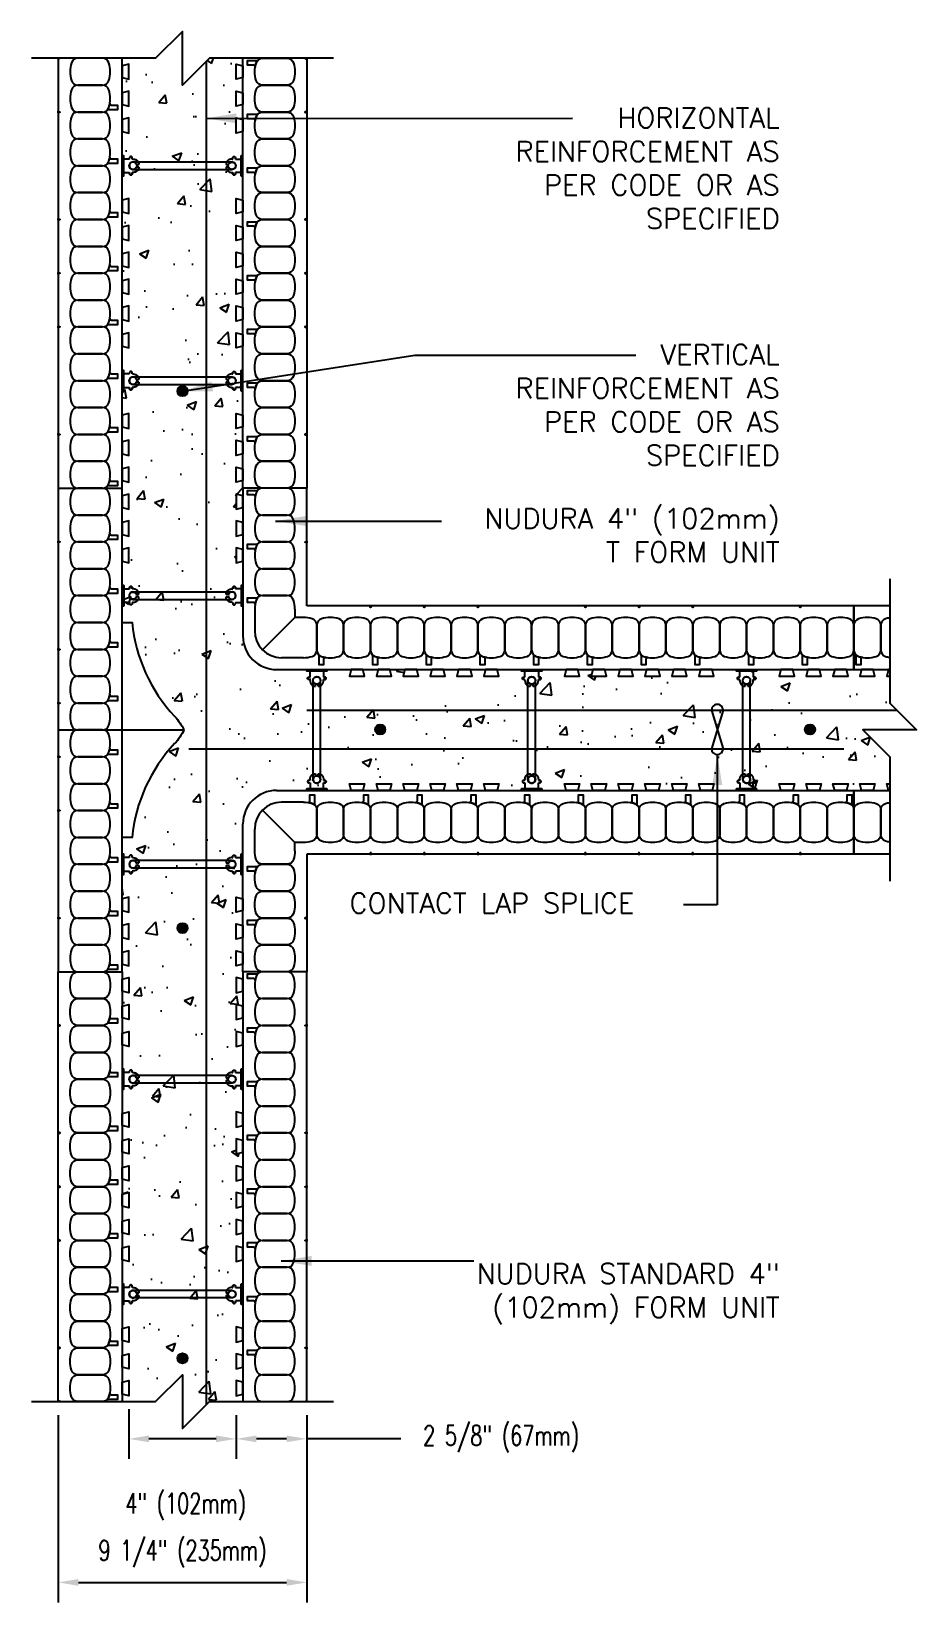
# Model space of a CAD drawing. Header units: inches. Extents: x 349.7 to 382.6, y 97.4 to 155.9.
import ezdxf

# ---------------------------------------------------------------- set-up
doc = ezdxf.new("R2010")
doc.units = ezdxf.units.IN
doc.header["$MEASUREMENT"] = 0
for name, color, linetype in [('HATCH', 12, 'Continuous'), ('line25', 2, 'Continuous'), ('LINE3', 3, 'Continuous'), ('LINE50', 5, 'Continuous'), ('LINE65', 3, 'Continuous'), ('LINE9', 9, 'Continuous'), ('TEXT', 4, 'Continuous')]:
    doc.layers.add(name, color=color, linetype=linetype)
doc.styles.add('DIM', font='romans.shx', dxfattribs={"width": 0.7})
doc.styles.add('ROMANS', font='romans.shx', dxfattribs={"height": 0.75})
doc.dimstyles.new('ext_12', dxfattribs={"dimscale": 12, "dimtxt": 0.09375, "dimasz": 0.09375, "dimexe": 0.09375, "dimexo": 0.0625, "dimgap": 0.0625, "dimtad": 1, "dimzin": 3, "dimdsep": 46, "dimlunit": 4, "dimtxsty": 'DIM', "dimcen": 0.09, "dimdle": 0.09375, "dimclrt": 4, "dimadec": 0, "dimazin": 0, "dimtfac": 1, "dimtmove": 2, "dimatfit": 3, "dimfxl": 0, "dimfrac": 2, "dimtolj": 1, "dimtzin": 0, "dimarcsym": 0})
doc.dimstyles.new('ext_8', dxfattribs={"dimscale": 8, "dimtxt": 0.09375, "dimasz": 0.09375, "dimexe": 0.09375, "dimexo": 0.0625, "dimgap": 0.0625, "dimtad": 1, "dimdec": 3, "dimzin": 3, "dimdsep": 46, "dimlunit": 4, "dimtxsty": 'DIM', "dimcen": 0.09, "dimdle": 0.09375, "dimclrt": 4, "dimadec": 0, "dimazin": 0, "dimtfac": 1, "dimtdec": 3, "dimtmove": 2, "dimatfit": 3, "dimfxl": 0, "dimfrac": 2, "dimtolj": 1, "dimtzin": 0, "dimarcsym": 0})

msp = doc.modelspace()

# ---------------------------------------------------------------- texts
at = {"layer": 'TEXT', "char_height": 0.75, "style": 'ROMANS'}
for s, insert, width, attachment_point in [('HORIZONTAL REINFORCEMENT AS PER CODE OR AS SPECIFIED', (377.5133, 150.8213), 12.48811, 6), ('VERTICAL REINFORCEMENT AS PER CODE OR AS SPECIFIED', (377.5133, 142.0088), 12.48811, 6), ('NUDURA 4" (102mm) \\PT FORM UNIT', (377.5133, 137.1594), 12.48811, 6), ('CONTACT LAP SPLICE', (361.4981, 123.4643), 13.685854, 4), ('NUDURA STANDARD 4" (102mm) FORM UNIT', (377.5133, 108.9225), 12.48811, 6)]:
    msp.add_mtext(s, dxfattribs=dict(at, insert=insert, width=width, attachment_point=attachment_point))

# ---------------------------------------------------------------- blocks, each defined once
blk = doc.blocks.new('*D6')
at = {"layer": 'Defpoints', "color": 0}
for p in [(353.282, 105.131), (357.282, 104.912), (353.282, 103.527)]:
    blk.add_point(p, dxfattribs=at)
at = {"layer": 'TEXT', "color": 0, "lineweight": -2}
for p, q in [((353.282, 104.631), (353.282, 102.777)), ((357.282, 104.412), (357.282, 102.777)), ((356.532, 103.527), (354.032, 103.527))]:
    blk.add_line(p, q, dxfattribs=at)
at = {"layer": 'TEXT', "color": 0}
for points in [[(354.032, 103.652), (354.032, 103.402), (353.282, 103.527)], [(356.532, 103.652), (356.532, 103.402), (357.282, 103.527)]]:
    blk.add_solid(points, dxfattribs=at)
at = {"layer": 'TEXT', "color": 4, "insert": (355.399, 101.002), "char_height": 0.75, "attachment_point": 5, "rotation": 0.0001, "style": 'DIM'}
blk.add_mtext('\\A1;4" (102mm)', dxfattribs=at)
blk = doc.blocks.new('*D7')
at = {"layer": 'Defpoints', "color": 0}
for p in [(357.282, 104.912), (359.907, 104.912), (357.282, 103.527)]:
    blk.add_point(p, dxfattribs=at)
at = {"layer": 'TEXT', "color": 0, "lineweight": -2}
for p, q in [((357.282, 104.412), (357.282, 102.777)), ((359.907, 104.412), (359.907, 102.777)), ((359.157, 103.527), (358.032, 103.527)), ((363.406, 103.527), (359.907, 103.527))]:
    blk.add_line(p, q, dxfattribs=at)
at = {"layer": 'TEXT', "color": 0}
for points in [[(358.032, 103.652), (358.032, 103.402), (357.282, 103.527)], [(359.157, 103.652), (359.157, 103.402), (359.907, 103.527)]]:
    blk.add_solid(points, dxfattribs=at)
at = {"layer": 'TEXT', "color": 4, "insert": (367.144, 103.527), "char_height": 0.75, "attachment_point": 5, "rotation": 0.0001, "style": 'DIM'}
blk.add_mtext('\\A1;2 5/8" (67mm)', dxfattribs=at)
blk = doc.blocks.new('WEB_4_CENTRE_TOP')
for p, q in [((3.688, 0.141), (0, 0.141)), ((3.688, -0.141), (0, -0.141))]:
    blk.add_line(p, q)
for centre in [(0, 0), (3.688, 0)]:
    blk.add_circle(centre, 0.141)
blk = doc.blocks.new('Connector')
at = {"layer": 'LINE9'}
for p, q in [((0.062, -0.375), (0.062, 0.375)), ((0.281, 0.25), (0.062, 0.25))]:
    blk.add_line(p, q, dxfattribs=at)
for points, weights in [([(0.007, 0.375), (0.004, 0.375), (0, 0.375)], [1, 0.972587069138, 0.950305488115]), ([(0.327, 0.343), (0.308, 0.343), (0.281, 0.317), (0.281, 0.297)], [1, 0.85355339, 0.85355339, 1]), ([(0.328, 0.343), (0.327, 0.343), (0.327, 0.343)], [1, 0.70710678, 1]), ([(0.375, 0.297), (0.375, 0.317), (0.348, 0.343), (0.329, 0.343)], [1, 0.85355339, 0.85355339, 1]), ([(0.406, 0.25), (0.546, 0.25), (0.619, 0.131)], [0.958404415409, 0.794674173519, 0.864651571113]), ([(0.619, 0.052), (0.612, 0.049), (0.604, 0.049)], [0.83615024178, 0.892081430621, 1]), ([(0, -0.375), (0.004, -0.375), (0.007, -0.375)], [0.950305488115, 0.972587069138, 1]), ([(0.281, -0.297), (0.281, -0.317), (0.308, -0.343), (0.327, -0.343)], [1, 0.85355339, 0.85355339, 1]), ([(0.327, -0.343), (0.281, -0.343), (0.281, -0.297)], [1, 0.70710678, 1]), ([(0.329, -0.343), (0.348, -0.343), (0.375, -0.317), (0.375, -0.297)], [1, 0.85355339, 0.85355339, 1]), ([(0.375, -0.297), (0.375, -0.343), (0.329, -0.343)], [1, 0.70710678, 1]), ([(0.619, -0.131), (0.546, -0.25), (0.406, -0.25)], [0.864651574428, 0.794674169686, 0.958404415195]), ([(0.604, -0.049), (0.612, -0.049), (0.619, -0.052)], [1, 0.89208144177, 0.836150253337])]:
    blk.add_rational_spline(points, weights, degree=2, dxfattribs=at)
for points, degree in [([(0, 0.375), (0.002, 0.375), (0.005, 0.375), (0.007, 0.375)], 3), ([(0.007, 0.375), (0.021, 0.375), (0.051, 0.375), (0.062, 0.375), (0.062, 0.375)], 3), ([(0.281, 0.25), (0.281, 0.297)], 1), ([(0.327, 0.343), (0.327, 0.343), (0.328, 0.343), (0.328, 0.343)], 3), ([(0.328, 0.343), (0.329, 0.343), (0.329, 0.343), (0.329, 0.343)], 3), ([(0.375, 0.25), (0.375, 0.297)], 1), ([(0.406, 0.25), (0.375, 0.25)], 1), ([(0.406, 0.25), (0.406, 0.25)], 1), ([(0.406, 0.25), (0.406, 0.25)], 1), ([(0.406, 0.25), (0.406, 0.25)], 1), ([(0.406, 0.25), (0.406, 0.25)], 1), ([(0.406, 0.25), (0.406, 0.25)], 1), ([(0.406, 0.25), (0.406, 0.25)], 1), ([(0.406, 0.25), (0.406, 0.25)], 1), ([(0.406, 0.25), (0.406, 0.25)], 1), ([(0.406, 0.25), (0.406, 0.25)], 1), ([(0.406, 0.25), (0.406, 0.25)], 1), ([(0.406, 0.25), (0.406, 0.25)], 1), ([(0.406, 0.25), (0.406, 0.25)], 1), ([(0.406, 0.25), (0.406, 0.25)], 1), ([(0.406, 0.25), (0.406, 0.25)], 1), ([(0.406, 0.25), (0.406, 0.25)], 1), ([(0.406, 0.25), (0.406, 0.25)], 1), ([(0.406, 0.25), (0.406, 0.25)], 1), ([(0.406, 0.25), (0.406, 0.25)], 1), ([(0.406, 0.25), (0.406, 0.25)], 1), ([(0.406, 0.25), (0.406, 0.25)], 1), ([(0.406, 0.25), (0.406, 0.25)], 1), ([(0.406, 0.25), (0.406, 0.25)], 1), ([(0.406, 0.25), (0.406, 0.25)], 1), ([(0.406, 0.25), (0.406, 0.25)], 1), ([(0.604, 0.049), (0.532, 0.049)], 1), ([(0.532, 0.049), (0.532, 0.049)], 1), ([(0.532, 0.049), (0.532, 0.049)], 1), ([(0.532, 0.049), (0.532, 0.049)], 1), ([(0.532, 0.049), (0.532, 0.049)], 1), ([(0.532, 0.049), (0.532, 0.049)], 1), ([(0.532, 0.049), (0.532, 0.049)], 1), ([(0.532, 0.049), (0.532, 0.049)], 1), ([(0.532, 0.049), (0.532, 0.049)], 1), ([(0.532, 0.049), (0.532, 0.049)], 1), ([(0.532, 0.049), (0.532, 0.049)], 1), ([(0.604, 0.049), (0.609, 0.049), (0.614, 0.05), (0.619, 0.052)], 3), ([(0.604, 0.049), (0.604, 0.049)], 1), ([(0.604, 0.049), (0.604, 0.049)], 1), ([(0.604, 0.049), (0.604, 0.049)], 1), ([(0.604, 0.049), (0.604, 0.049)], 1), ([(0.619, 0.131), (0.619, 0.052)], 1), ([(0.619, 0.131), (0.619, 0.131)], 1), ([(0.619, 0.131), (0.619, 0.131)], 1), ([(0.619, 0.131), (0.619, 0.131)], 1), ([(0.619, 0.131), (0.619, 0.131)], 1), ([(0.007, -0.375), (0.005, -0.375), (0.002, -0.375), (0, -0.375)], 3), ([(0.062, -0.375), (0.062, -0.375), (0.051, -0.375), (0.021, -0.375), (0.007, -0.375)], 3), ([(0.062, -0.25), (0.281, -0.25)], 1), ([(0.281, -0.297), (0.281, -0.25)], 1), ([(0.281, -0.25), (0.281, -0.297)], 1), ([(0.328, -0.343), (0.328, -0.343), (0.327, -0.343), (0.327, -0.343)], 3), ([(0.329, -0.343), (0.329, -0.343), (0.329, -0.343), (0.328, -0.343)], 3), ([(0.375, -0.25), (0.375, -0.297)], 1), ([(0.375, -0.297), (0.375, -0.25)], 1), ([(0.406, -0.25), (0.375, -0.25)], 1), ([(0.406, -0.25), (0.406, -0.25)], 1), ([(0.406, -0.25), (0.406, -0.25)], 1), ([(0.406, -0.25), (0.406, -0.25)], 1), ([(0.406, -0.25), (0.406, -0.25)], 1), ([(0.406, -0.25), (0.406, -0.25)], 1), ([(0.406, -0.25), (0.406, -0.25)], 1), ([(0.406, -0.25), (0.406, -0.25)], 1), ([(0.406, -0.25), (0.406, -0.25)], 1), ([(0.406, -0.25), (0.406, -0.25)], 1), ([(0.406, -0.25), (0.406, -0.25)], 1), ([(0.406, -0.25), (0.406, -0.25)], 1), ([(0.532, -0.049), (0.604, -0.049)], 1), ([(0.604, -0.049), (0.58, -0.049), (0.556, -0.049), (0.532, -0.049)], 3), ([(0.532, -0.049), (0.532, -0.049)], 1), ([(0.532, -0.049), (0.532, -0.049)], 1), ([(0.532, -0.049), (0.532, -0.049)], 1), ([(0.532, -0.049), (0.532, -0.049)], 1), ([(0.619, -0.052), (0.614, -0.05), (0.609, -0.049), (0.604, -0.049)], 3), ([(0.604, -0.049), (0.604, -0.049)], 1), ([(0.604, -0.049), (0.604, -0.049)], 1), ([(0.604, -0.049), (0.604, -0.049)], 1), ([(0.604, -0.049), (0.604, -0.049)], 1), ([(0.604, -0.049), (0.604, -0.049)], 1), ([(0.604, -0.049), (0.604, -0.049)], 1), ([(0.604, -0.049), (0.604, -0.049)], 1), ([(0.604, -0.049), (0.604, -0.049)], 1), ([(0.619, -0.052), (0.619, -0.131)], 1), ([(0.619, -0.131), (0.619, -0.131)], 1), ([(0.619, -0.131), (0.619, -0.131)], 1), ([(0.619, -0.131), (0.619, -0.131)], 1), ([(0.619, -0.131), (0.619, -0.131)], 1)]:
    blk.add_open_spline(points, degree=degree, dxfattribs=at)
for points, weights, knots in [([(0.062, 0.375), (0.062, 0.375), (0.046, 0.375), (0.03, 0.375), (0.007, 0.375)], [0.868718858569, 0.861102746415, 1, 0.861102734288, 0.868718859898], [0, 0, 0, 0.5, 0.5, 1, 1, 1]), ([(0.532, 0.049), (0.472, 0.203), (0.333, 0.113), (0.157, 0), (0.333, -0.113), (0.472, -0.203), (0.532, -0.049)], [0.899508922286, 0.599718215298, 1, 0.54226024, 1, 0.599718224335, 0.899508908749], [0, 0, 0, 0.318112, 0.318112, 0.681888, 0.681888, 1, 1, 1]), ([(0.007, -0.375), (0.03, -0.375), (0.046, -0.375), (0.062, -0.375), (0.062, -0.375)], [0.868718859319, 0.861102739573, 1, 0.861102742958, 0.868718858948], [0, 0, 0, 0.5, 0.5, 1, 1, 1])]:
    blk.add_rational_spline(points, weights, degree=2, knots=knots, dxfattribs=at)
blk = doc.blocks.new('*D8')
at = {"layer": 'Defpoints', "color": 0}
for p in [(350.657, 104.912), (359.907, 104.912), (359.907, 98.183)]:
    blk.add_point(p, dxfattribs=at)
at = {"layer": 'TEXT', "color": 0, "lineweight": -2}
for p, q in [((350.657, 104.412), (350.657, 97.433)), ((359.907, 104.412), (359.907, 97.433)), ((351.407, 98.183), (359.157, 98.183))]:
    blk.add_line(p, q, dxfattribs=at)
at = {"layer": 'TEXT', "color": 0}
for points in [[(351.407, 98.308), (351.407, 98.058), (350.657, 98.183)], [(359.157, 98.308), (359.157, 98.058), (359.907, 98.183)]]:
    blk.add_solid(points, dxfattribs=at)
at = {"layer": 'TEXT', "color": 4, "insert": (355.282, 99.254), "char_height": 0.75, "attachment_point": 5, "style": 'DIM'}
blk.add_mtext('\\A1;9 1/4" (235mm)', dxfattribs=at)

# ---------------------------------------------------------------- dimensions: what is measured, and where the dimension line sits
at = {"layer": 'TEXT'}
dim = msp.add_linear_dim(base=(357.2823, 103.5272), p1=(359.9073, 104.9125), p2=(357.2823, 104.9125), text='2 5/8" (67mm)', dimstyle='ext_8', override={"dimtmove": 1}, dxfattribs=at)
dim.commit()
dim.dimension.update_dxf_attribs({"geometry": '*D7', "text_midpoint": (367.1435, 102.931), "dimtype": 160, "text_rotation": 0.0001})
dim = msp.add_linear_dim(base=(359.9073, 98.1829), p1=(350.6573, 104.9125), p2=(359.9073, 104.9125), text='9 1/4" (235mm)', dimstyle='ext_8', dxfattribs=at)
dim.commit()
dim.dimension.update_dxf_attribs({"geometry": '*D8', "text_midpoint": (355.2823, 99.2543)})
dim = msp.add_linear_dim(base=(353.2823, 103.5272), p1=(357.2823, 104.9125), p2=(353.2823, 105.1313), text='4" (102mm)', dimstyle='ext_8', dxfattribs=at)
dim.commit()
dim.dimension.update_dxf_attribs({"geometry": '*D6', "text_midpoint": (355.3989, 101.0019), "dimtype": 160, "text_rotation": 0.0001})

# ---------------------------------------------------------------- hatches: boundary and pattern name
at = {"layer": 'HATCH'}
h = msp.add_hatch(dxfattribs=at)
h.set_pattern_fill('AR-CONC', color=256, scale=0.5, style=0)
h.set_pattern_definition([(50, (82.9807, 17.8947), (3.5863, -0.31376), [0.375, -4.125]), (355, (82.9807, 17.8947), (-0.693757, 3.76096), [0.3, -3.3]), (100.4514, (83.2795, 17.8685), (2.892547, 3.447198), [0.3187, -3.50571]), (46.1842, (82.9807, 18.8947), (5.336205, -0.827595), [0.5625, -6.1875]), (96.6356, (83.4254, 18.8257), (4.67331, 4.87059), [0.47805, -5.258565]), (351.1842, (82.9807, 18.8947), (4.67331, 4.87059), [0.45, -4.95]), (21, (83.4807, 18.6447), (2.984535, -2.013094), [0.375, -4.125]), (326, (83.4807, 18.6447), (1.216577, 3.62575), [0.3, -3.3]), (71.4514, (83.7294, 18.477), (4.201113, 1.612652), [0.3187, -3.50571]), (37.5, (82.9807, 17.8947), (0.0607993, 1.6644693), [0, -3.26, 0, -3.35, 0, -3.3125]), (7.5, (82.9807, 17.8947), (1.315348, 1.972059), [0, -1.91, 0, -3.185, 0, -1.2625]), (327.5, (81.8657, 17.8947), (2.669112, -0.1127744), [0, -1.25, 0, -3.9, 0, -5.175]), (317.5, (81.3657, 17.8947), (2.915931, 0.500525), [0, -1.625, 0, -2.59, 0, -3.675])])
edge = h.paths.add_edge_path()
edge.add_line((381.6133, 127.9125), (381.6133, 128.9125))
edge.add_line((381.6133, 128.9125), (380.6133, 129.9125))
edge.add_line((380.6133, 129.9125), (382.6133, 129.9125))
edge.add_line((382.6133, 129.9125), (381.6133, 130.9125))
edge.add_line((381.6133, 130.9125), (381.6133, 131.9125))
edge.add_line((381.6133, 131.9125), (381.5011, 131.9125))
edge.add_line((381.5011, 131.9125), (381.5635, 132.1625))
edge.add_line((381.5635, 132.1625), (381.0011, 132.1625))
edge.add_line((381.0011, 132.1625), (381.0635, 131.9125))
edge.add_line((381.0635, 131.9125), (380.5011, 131.9125))
edge.add_line((380.5011, 131.9125), (380.5635, 132.1625))
edge.add_line((380.5635, 132.1625), (380.2823, 132.1625))
edge.add_line((380.2823, 132.1625), (380.0011, 132.1625))
edge.add_line((380.0011, 132.1625), (380.0635, 131.9125))
edge.add_line((380.0635, 131.9125), (379.5011, 131.9125))
edge.add_line((379.5011, 131.9125), (379.5635, 132.1625))
edge.add_line((379.5635, 132.1625), (379.0011, 132.1625))
edge.add_line((379.0011, 132.1625), (379.0635, 131.9125))
edge.add_line((379.0635, 131.9125), (378.5011, 131.9125))
edge.add_line((378.5011, 131.9125), (378.5635, 132.1625))
edge.add_line((378.5635, 132.1625), (378.0011, 132.1625))
edge.add_line((378.0011, 132.1625), (378.0635, 131.9125))
edge.add_line((378.0635, 131.9125), (377.5011, 131.9125))
edge.add_line((377.5011, 131.9125), (377.5635, 132.1625))
edge.add_line((377.5635, 132.1625), (375.0011, 132.1625))
edge.add_line((375.0011, 132.1625), (375.0635, 131.9125))
edge.add_line((375.0635, 131.9125), (374.5011, 131.9125))
edge.add_line((374.5011, 131.9125), (374.5635, 132.1625))
edge.add_line((374.5635, 132.1625), (374.0011, 132.1625))
edge.add_line((374.0011, 132.1625), (374.0635, 131.9125))
edge.add_line((374.0635, 131.9125), (373.5011, 131.9125))
edge.add_line((373.5011, 131.9125), (373.5635, 132.1625))
edge.add_line((373.5635, 132.1625), (373.0011, 132.1625))
edge.add_line((373.0011, 132.1625), (373.0635, 131.9125))
edge.add_line((373.0635, 131.9125), (372.5011, 131.9125))
edge.add_line((372.5011, 131.9125), (372.5635, 132.1625))
edge.add_line((372.5635, 132.1625), (372.0011, 132.1625))
edge.add_line((372.0011, 132.1625), (372.0635, 131.9125))
edge.add_line((372.0635, 131.9125), (371.5011, 131.9125))
edge.add_line((371.5011, 131.9125), (371.5635, 132.1625))
edge.add_line((371.5635, 132.1625), (371.0011, 132.1625))
edge.add_line((371.0011, 132.1625), (371.0635, 131.9125))
edge.add_line((371.0635, 131.9125), (370.5011, 131.9125))
edge.add_line((370.5011, 131.9125), (370.5635, 132.1625))
edge.add_line((370.5635, 132.1625), (370.0011, 132.1625))
edge.add_line((370.0011, 132.1625), (370.0635, 131.9125))
edge.add_line((370.0635, 131.9125), (369.5011, 131.9125))
edge.add_line((369.5011, 131.9125), (369.5635, 132.1625))
edge.add_line((369.5635, 132.1625), (367.0011, 132.1625))
edge.add_line((367.0011, 132.1625), (367.0635, 131.9125))
edge.add_line((367.0635, 131.9125), (366.5011, 131.9125))
edge.add_line((366.5011, 131.9125), (366.5635, 132.1625))
edge.add_line((366.5635, 132.1625), (366.0011, 132.1625))
edge.add_line((366.0011, 132.1625), (366.0635, 131.9125))
edge.add_line((366.0635, 131.9125), (365.5011, 131.9125))
edge.add_line((365.5011, 131.9125), (365.5635, 132.1625))
edge.add_line((365.5635, 132.1625), (365.0011, 132.1625))
edge.add_line((365.0011, 132.1625), (365.0635, 131.9125))
edge.add_line((365.0635, 131.9125), (364.5011, 131.9125))
edge.add_line((364.5011, 131.9125), (364.5635, 132.1625))
edge.add_line((364.5635, 132.1625), (364.0011, 132.1625))
edge.add_line((364.0011, 132.1625), (364.0635, 131.9125))
edge.add_line((364.0635, 131.9125), (363.5011, 131.9125))
edge.add_line((363.5011, 131.9125), (363.5635, 132.1625))
edge.add_line((363.5635, 132.1625), (363.0011, 132.1625))
edge.add_line((363.0011, 132.1625), (363.0635, 131.9125))
edge.add_line((363.0635, 131.9125), (362.5011, 131.9125))
edge.add_line((362.5011, 131.9125), (362.5635, 132.1625))
edge.add_line((362.5635, 132.1625), (362.0011, 132.1625))
edge.add_line((362.0011, 132.1625), (362.0635, 131.9125))
edge.add_line((362.0635, 131.9125), (361.5011, 131.9125))
edge.add_line((361.5011, 131.9125), (361.5635, 132.1625))
edge.add_line((361.5635, 132.1625), (358.7823, 132.1625))
edge.add_arc((358.7823, 133.4125), 1.25, 180, 270, ccw=False)
edge.add_line((357.5323, 133.4125), (357.5323, 136.1936))
edge.add_line((357.5323, 136.1936), (357.2823, 136.1313))
edge.add_line((357.2823, 136.1313), (357.2823, 136.6936))
edge.add_line((357.2823, 136.6936), (357.5323, 136.6313))
edge.add_line((357.5323, 136.6313), (357.5323, 137.1936))
edge.add_line((357.5323, 137.1936), (357.2823, 137.1313))
edge.add_line((357.2823, 137.1313), (357.2823, 137.6936))
edge.add_line((357.2823, 137.6936), (357.5323, 137.6313))
edge.add_line((357.5323, 137.6313), (357.5323, 138.1936))
edge.add_line((357.5323, 138.1936), (357.2823, 138.1313))
edge.add_line((357.2823, 138.1313), (357.2823, 138.6936))
edge.add_line((357.2823, 138.6936), (357.5323, 138.6313))
edge.add_line((357.5323, 138.6313), (357.5323, 139.1936))
edge.add_line((357.5323, 139.1936), (357.2823, 139.1313))
edge.add_line((357.2823, 139.1313), (357.2823, 139.6936))
edge.add_line((357.2823, 139.6936), (357.5323, 139.6313))
edge.add_line((357.5323, 139.6313), (357.5323, 140.1936))
edge.add_line((357.5323, 140.1936), (357.2823, 140.1313))
edge.add_line((357.2823, 140.1313), (357.2823, 140.6936))
edge.add_line((357.2823, 140.6936), (357.5323, 140.6313))
edge.add_line((357.5323, 140.6313), (357.5323, 141.1936))
edge.add_line((357.5323, 141.1936), (357.2823, 141.1313))
edge.add_line((357.2823, 141.1313), (357.2823, 141.6936))
edge.add_line((357.2823, 141.6936), (357.5323, 141.6313))
edge.add_line((357.5323, 141.6313), (357.5323, 144.1936))
edge.add_line((357.5323, 144.1936), (357.2823, 144.1313))
edge.add_line((357.2823, 144.1313), (357.2823, 144.6936))
edge.add_line((357.2823, 144.6936), (357.5323, 144.6313))
edge.add_line((357.5323, 144.6313), (357.5323, 145.1936))
edge.add_line((357.5323, 145.1936), (357.2823, 145.1313))
edge.add_line((357.2823, 145.1313), (357.2823, 145.6936))
edge.add_line((357.2823, 145.6936), (357.5323, 145.6313))
edge.add_line((357.5323, 145.6313), (357.5323, 146.1936))
edge.add_line((357.5323, 146.1936), (357.2823, 146.1313))
edge.add_line((357.2823, 146.1313), (357.2823, 146.6936))
edge.add_line((357.2823, 146.6936), (357.5323, 146.6313))
edge.add_line((357.5323, 146.6313), (357.5323, 147.1936))
edge.add_line((357.5323, 147.1936), (357.2823, 147.1313))
edge.add_line((357.2823, 147.1313), (357.2823, 147.6936))
edge.add_line((357.2823, 147.6936), (357.5323, 147.6313))
edge.add_line((357.5323, 147.6313), (357.5323, 148.1936))
edge.add_line((357.5323, 148.1936), (357.2823, 148.1313))
edge.add_line((357.2823, 148.1313), (357.2823, 148.6936))
edge.add_line((357.2823, 148.6936), (357.5323, 148.6313))
edge.add_line((357.5323, 148.6313), (357.5323, 149.1936))
edge.add_line((357.5323, 149.1936), (357.2823, 149.1313))
edge.add_line((357.2823, 149.1313), (357.2823, 149.6936))
edge.add_line((357.2823, 149.6936), (357.5323, 149.6313))
edge.add_line((357.5323, 149.6313), (357.5323, 152.1936))
edge.add_line((357.5323, 152.1936), (357.2823, 152.1313))
edge.add_line((357.2823, 152.1313), (357.2823, 152.6936))
edge.add_line((357.2823, 152.6936), (357.5323, 152.6313))
edge.add_line((357.5323, 152.6313), (357.5323, 153.1936))
edge.add_line((357.5323, 153.1936), (357.2823, 153.1313))
edge.add_line((357.2823, 153.1313), (357.2823, 153.6936))
edge.add_line((357.2823, 153.6936), (357.5323, 153.6313))
edge.add_line((357.5323, 153.6313), (357.5323, 154.1936))
edge.add_line((357.5323, 154.1936), (357.2823, 154.1313))
edge.add_line((357.2823, 154.1313), (357.2823, 154.6936))
edge.add_line((357.2823, 154.6936), (357.5323, 154.6313))
edge.add_line((357.5323, 154.6313), (357.5323, 154.9125))
edge.add_line((357.5323, 154.9125), (356.2822, 154.9125))
edge.add_line((356.2822, 154.9125), (355.2822, 153.9125))
edge.add_line((355.2822, 153.9125), (355.2822, 155.9125))
edge.add_line((355.2822, 155.9125), (354.2822, 154.9125))
edge.add_line((354.2822, 154.9125), (353.0323, 154.9125))
edge.add_line((353.0323, 154.9125), (353.0323, 154.6313))
edge.add_line((353.0323, 154.6313), (353.2823, 154.6936))
edge.add_line((353.2823, 154.6936), (353.2823, 154.1313))
edge.add_line((353.2823, 154.1313), (353.0323, 154.1936))
edge.add_line((353.0323, 154.1936), (353.0323, 153.6313))
edge.add_line((353.0323, 153.6313), (353.2823, 153.6936))
edge.add_line((353.2823, 153.6936), (353.2823, 153.1313))
edge.add_line((353.2823, 153.1313), (353.0323, 153.1936))
edge.add_line((353.0323, 153.1936), (353.0323, 152.6313))
edge.add_line((353.0323, 152.6313), (353.2823, 152.6936))
edge.add_line((353.2823, 152.6936), (353.2823, 152.1313))
edge.add_line((353.2823, 152.1313), (353.0323, 152.1936))
edge.add_line((353.0323, 152.1936), (353.0323, 149.6313))
edge.add_line((353.0323, 149.6313), (353.2823, 149.6936))
edge.add_line((353.2823, 149.6936), (353.2823, 149.1313))
edge.add_line((353.2823, 149.1313), (353.0323, 149.1936))
edge.add_line((353.0323, 149.1936), (353.0323, 148.6313))
edge.add_line((353.0323, 148.6313), (353.2823, 148.6936))
edge.add_line((353.2823, 148.6936), (353.2823, 148.1313))
edge.add_line((353.2823, 148.1313), (353.0323, 148.1936))
edge.add_line((353.0323, 148.1936), (353.0323, 147.6313))
edge.add_line((353.0323, 147.6313), (353.2823, 147.6936))
edge.add_line((353.2823, 147.6936), (353.2823, 147.1313))
edge.add_line((353.2823, 147.1313), (353.0323, 147.1936))
edge.add_line((353.0323, 147.1936), (353.0323, 146.6313))
edge.add_line((353.0323, 146.6313), (353.2823, 146.6936))
edge.add_line((353.2823, 146.6936), (353.2823, 146.1313))
edge.add_line((353.2823, 146.1313), (353.0323, 146.1936))
edge.add_line((353.0323, 146.1936), (353.0323, 145.6313))
edge.add_line((353.0323, 145.6313), (353.2823, 145.6936))
edge.add_line((353.2823, 145.6936), (353.2823, 145.1313))
edge.add_line((353.2823, 145.1313), (353.0323, 145.1936))
edge.add_line((353.0323, 145.1936), (353.0323, 144.6313))
edge.add_line((353.0323, 144.6313), (353.2823, 144.6936))
edge.add_line((353.2823, 144.6936), (353.2823, 144.1313))
edge.add_line((353.2823, 144.1313), (353.0323, 144.1936))
edge.add_line((353.0323, 144.1936), (353.0323, 141.6313))
edge.add_line((353.0323, 141.6313), (353.2823, 141.6936))
edge.add_line((353.2823, 141.6936), (353.2823, 141.1313))
edge.add_line((353.2823, 141.1313), (353.0323, 141.1936))
edge.add_line((353.0323, 141.1936), (353.0323, 140.6313))
edge.add_line((353.0323, 140.6313), (353.2823, 140.6936))
edge.add_line((353.2823, 140.6936), (353.2823, 140.1313))
edge.add_line((353.2823, 140.1313), (353.0323, 140.1936))
edge.add_line((353.0323, 140.1936), (353.0323, 139.6313))
edge.add_line((353.0323, 139.6313), (353.2823, 139.6936))
edge.add_line((353.2823, 139.6936), (353.2823, 139.1313))
edge.add_line((353.2823, 139.1313), (353.0323, 139.1936))
edge.add_line((353.0323, 139.1936), (353.0323, 138.9125))
edge.add_line((353.0323, 138.9125), (353.0323, 138.9125))
edge.add_line((353.0323, 138.9125), (353.0323, 138.6313))
edge.add_line((353.0323, 138.6313), (353.2823, 138.6936))
edge.add_line((353.2823, 138.6936), (353.2823, 138.1313))
edge.add_line((353.2823, 138.1313), (353.0323, 138.1936))
edge.add_line((353.0323, 138.1936), (353.0323, 137.6313))
edge.add_line((353.0323, 137.6313), (353.2823, 137.6936))
edge.add_line((353.2823, 137.6936), (353.2823, 137.1313))
edge.add_line((353.2823, 137.1313), (353.0323, 137.1936))
edge.add_line((353.0323, 137.1936), (353.0323, 136.6313))
edge.add_line((353.0323, 136.6313), (353.2823, 136.6936))
edge.add_line((353.2823, 136.6936), (353.2823, 136.1313))
edge.add_line((353.2823, 136.1313), (353.0323, 136.1936))
edge.add_line((353.0323, 136.1936), (353.0323, 133.9125))
edge.add_line((353.0323, 133.9125), (353.4073, 133.9125))
edge.add_arc((359.2982, 134.4776), 5.918, 185.479474, 223.263643)
edge.add_arc((353.5323, 129.051), 2, 25.516092, 43.263643, ccw=False)
edge.add_arc((353.5323, 130.774), 2, 316.736357, 334.483908, ccw=False)
edge.add_arc((359.2982, 125.3474), 5.918, 136.736357, 174.520526)
edge.add_line((353.4073, 125.9125), (353.0323, 125.9125))
edge.add_line((353.0323, 125.9125), (353.0323, 123.6313))
edge.add_line((353.0323, 123.6313), (353.2823, 123.6936))
edge.add_line((353.2823, 123.6936), (353.2823, 123.1313))
edge.add_line((353.2823, 123.1313), (353.0323, 123.1936))
edge.add_line((353.0323, 123.1936), (353.0323, 122.6313))
edge.add_line((353.0323, 122.6313), (353.2823, 122.6936))
edge.add_line((353.2823, 122.6936), (353.2823, 122.1313))
edge.add_line((353.2823, 122.1313), (353.0323, 122.1936))
edge.add_line((353.0323, 122.1936), (353.0323, 121.6313))
edge.add_line((353.0323, 121.6313), (353.2823, 121.6936))
edge.add_line((353.2823, 121.6936), (353.2823, 121.1313))
edge.add_line((353.2823, 121.1313), (353.0323, 121.1936))
edge.add_line((353.0323, 121.1936), (353.0323, 120.9125))
edge.add_line((353.0323, 120.9125), (353.0323, 120.9125))
edge.add_line((353.0323, 120.9125), (353.0323, 120.6313))
edge.add_line((353.0323, 120.6313), (353.2823, 120.6936))
edge.add_line((353.2823, 120.6936), (353.2823, 120.1313))
edge.add_line((353.2823, 120.1313), (353.0323, 120.1936))
edge.add_line((353.0323, 120.1936), (353.0323, 119.6313))
edge.add_line((353.0323, 119.6313), (353.2823, 119.6936))
edge.add_line((353.2823, 119.6936), (353.2823, 119.1313))
edge.add_line((353.2823, 119.1313), (353.0323, 119.1936))
edge.add_line((353.0323, 119.1936), (353.0323, 118.6313))
edge.add_line((353.0323, 118.6313), (353.2823, 118.6936))
edge.add_line((353.2823, 118.6936), (353.2823, 118.1313))
edge.add_line((353.2823, 118.1313), (353.0323, 118.1936))
edge.add_line((353.0323, 118.1936), (353.0323, 115.6313))
edge.add_line((353.0323, 115.6313), (353.2823, 115.6936))
edge.add_line((353.2823, 115.6936), (353.2823, 115.1313))
edge.add_line((353.2823, 115.1313), (353.0323, 115.1936))
edge.add_line((353.0323, 115.1936), (353.0323, 114.6313))
edge.add_line((353.0323, 114.6313), (353.2823, 114.6936))
edge.add_line((353.2823, 114.6936), (353.2823, 114.1313))
edge.add_line((353.2823, 114.1313), (353.0323, 114.1936))
edge.add_line((353.0323, 114.1936), (353.0323, 113.6313))
edge.add_line((353.0323, 113.6313), (353.2823, 113.6936))
edge.add_line((353.2823, 113.6936), (353.2823, 113.1313))
edge.add_line((353.2823, 113.1313), (353.0323, 113.1936))
edge.add_line((353.0323, 113.1936), (353.0323, 112.6313))
edge.add_line((353.0323, 112.6313), (353.2823, 112.6936))
edge.add_line((353.2823, 112.6936), (353.2823, 112.1313))
edge.add_line((353.2823, 112.1313), (353.0323, 112.1936))
edge.add_line((353.0323, 112.1936), (353.0323, 111.6313))
edge.add_line((353.0323, 111.6313), (353.2823, 111.6936))
edge.add_line((353.2823, 111.6936), (353.2823, 111.1313))
edge.add_line((353.2823, 111.1313), (353.0323, 111.1936))
edge.add_line((353.0323, 111.1936), (353.0323, 110.6313))
edge.add_line((353.0323, 110.6313), (353.2823, 110.6936))
edge.add_line((353.2823, 110.6936), (353.2823, 110.1313))
edge.add_line((353.2823, 110.1313), (353.0323, 110.1936))
edge.add_line((353.0323, 110.1936), (353.0323, 107.6313))
edge.add_line((353.0323, 107.6313), (353.2823, 107.6936))
edge.add_line((353.2823, 107.6936), (353.2823, 107.1313))
edge.add_line((353.2823, 107.1313), (353.0323, 107.1936))
edge.add_line((353.0323, 107.1936), (353.0323, 106.6313))
edge.add_line((353.0323, 106.6313), (353.2823, 106.6936))
edge.add_line((353.2823, 106.6936), (353.2823, 106.1313))
edge.add_line((353.2823, 106.1313), (353.0323, 106.1936))
edge.add_line((353.0323, 106.1936), (353.0323, 105.6313))
edge.add_line((353.0323, 105.6313), (353.2823, 105.6936))
edge.add_line((353.2823, 105.6936), (353.2823, 105.1313))
edge.add_line((353.2823, 105.1313), (353.0323, 105.1936))
edge.add_line((353.0323, 105.1936), (353.0323, 104.9125))
edge.add_line((353.0323, 104.9125), (354.2823, 104.9125))
edge.add_line((354.2823, 104.9125), (355.2823, 105.9125))
edge.add_line((355.2823, 105.9125), (355.2823, 103.9125))
edge.add_line((355.2823, 103.9125), (356.2823, 104.9125))
edge.add_line((356.2823, 104.9125), (357.5323, 104.9125))
edge.add_line((357.5323, 104.9125), (357.5323, 105.1936))
edge.add_line((357.5323, 105.1936), (357.2823, 105.1313))
edge.add_line((357.2823, 105.1313), (357.2823, 105.6936))
edge.add_line((357.2823, 105.6936), (357.5323, 105.6313))
edge.add_line((357.5323, 105.6313), (357.5323, 106.1936))
edge.add_line((357.5323, 106.1936), (357.2823, 106.1313))
edge.add_line((357.2823, 106.1313), (357.2823, 106.6936))
edge.add_line((357.2823, 106.6936), (357.5323, 106.6313))
edge.add_line((357.5323, 106.6313), (357.5323, 107.1936))
edge.add_line((357.5323, 107.1936), (357.2823, 107.1313))
edge.add_line((357.2823, 107.1313), (357.2823, 107.6936))
edge.add_line((357.2823, 107.6936), (357.5323, 107.6313))
edge.add_line((357.5323, 107.6313), (357.5323, 110.1936))
edge.add_line((357.5323, 110.1936), (357.2823, 110.1313))
edge.add_line((357.2823, 110.1313), (357.2823, 110.6936))
edge.add_line((357.2823, 110.6936), (357.5323, 110.6313))
edge.add_line((357.5323, 110.6313), (357.5323, 111.1936))
edge.add_line((357.5323, 111.1936), (357.2823, 111.1313))
edge.add_line((357.2823, 111.1313), (357.2823, 111.6936))
edge.add_line((357.2823, 111.6936), (357.5323, 111.6313))
edge.add_line((357.5323, 111.6313), (357.5323, 112.1936))
edge.add_line((357.5323, 112.1936), (357.2823, 112.1313))
edge.add_line((357.2823, 112.1313), (357.2823, 112.6936))
edge.add_line((357.2823, 112.6936), (357.5323, 112.6313))
edge.add_line((357.5323, 112.6313), (357.5323, 113.1936))
edge.add_line((357.5323, 113.1936), (357.2823, 113.1313))
edge.add_line((357.2823, 113.1313), (357.2823, 113.6936))
edge.add_line((357.2823, 113.6936), (357.5323, 113.6313))
edge.add_line((357.5323, 113.6313), (357.5323, 114.1936))
edge.add_line((357.5323, 114.1936), (357.2823, 114.1313))
edge.add_line((357.2823, 114.1313), (357.2823, 114.6936))
edge.add_line((357.2823, 114.6936), (357.5323, 114.6313))
edge.add_line((357.5323, 114.6313), (357.5323, 115.1936))
edge.add_line((357.5323, 115.1936), (357.2823, 115.1313))
edge.add_line((357.2823, 115.1313), (357.2823, 115.6936))
edge.add_line((357.2823, 115.6936), (357.5323, 115.6313))
edge.add_line((357.5323, 115.6313), (357.5323, 118.1936))
edge.add_line((357.5323, 118.1936), (357.2823, 118.1313))
edge.add_line((357.2823, 118.1313), (357.2823, 118.6936))
edge.add_line((357.2823, 118.6936), (357.5323, 118.6313))
edge.add_line((357.5323, 118.6313), (357.5323, 119.1936))
edge.add_line((357.5323, 119.1936), (357.2823, 119.1313))
edge.add_line((357.2823, 119.1313), (357.2823, 119.6936))
edge.add_line((357.2823, 119.6936), (357.5323, 119.6313))
edge.add_line((357.5323, 119.6313), (357.5323, 120.1936))
edge.add_line((357.5323, 120.1936), (357.2823, 120.1313))
edge.add_line((357.2823, 120.1313), (357.2823, 120.6936))
edge.add_line((357.2823, 120.6936), (357.5323, 120.6313))
edge.add_line((357.5323, 120.6313), (357.5323, 121.1936))
edge.add_line((357.5323, 121.1936), (357.2823, 121.1313))
edge.add_line((357.2823, 121.1313), (357.2823, 121.6936))
edge.add_line((357.2823, 121.6936), (357.5323, 121.6313))
edge.add_line((357.5323, 121.6313), (357.5323, 122.1936))
edge.add_line((357.5323, 122.1936), (357.2823, 122.1313))
edge.add_line((357.2823, 122.1313), (357.2823, 122.6936))
edge.add_line((357.2823, 122.6936), (357.5323, 122.6313))
edge.add_line((357.5323, 122.6313), (357.5323, 123.1936))
edge.add_line((357.5323, 123.1936), (357.2823, 123.1313))
edge.add_line((357.2823, 123.1313), (357.2823, 123.6936))
edge.add_line((357.2823, 123.6936), (357.5323, 123.6313))
edge.add_line((357.5323, 123.6313), (357.5323, 126.4125))
edge.add_arc((358.7823, 126.4125), 1.25, 90, 180, ccw=False)
edge.add_line((358.7823, 127.6625), (361.5635, 127.6625))
edge.add_line((361.5635, 127.6625), (361.5011, 127.9125))
edge.add_line((361.5011, 127.9125), (362.0635, 127.9125))
edge.add_line((362.0635, 127.9125), (362.0011, 127.6625))
edge.add_line((362.0011, 127.6625), (362.5635, 127.6625))
edge.add_line((362.5635, 127.6625), (362.5011, 127.9125))
edge.add_line((362.5011, 127.9125), (363.0635, 127.9125))
edge.add_line((363.0635, 127.9125), (363.0011, 127.6625))
edge.add_line((363.0011, 127.6625), (363.5635, 127.6625))
edge.add_line((363.5635, 127.6625), (363.5011, 127.9125))
edge.add_line((363.5011, 127.9125), (364.0635, 127.9125))
edge.add_line((364.0635, 127.9125), (364.0011, 127.6625))
edge.add_line((364.0011, 127.6625), (364.5635, 127.6625))
edge.add_line((364.5635, 127.6625), (364.5011, 127.9125))
edge.add_line((364.5011, 127.9125), (365.0635, 127.9125))
edge.add_line((365.0635, 127.9125), (365.0011, 127.6625))
edge.add_line((365.0011, 127.6625), (365.5635, 127.6625))
edge.add_line((365.5635, 127.6625), (365.5011, 127.9125))
edge.add_line((365.5011, 127.9125), (366.0635, 127.9125))
edge.add_line((366.0635, 127.9125), (366.0011, 127.6625))
edge.add_line((366.0011, 127.6625), (366.5635, 127.6625))
edge.add_line((366.5635, 127.6625), (366.5011, 127.9125))
edge.add_line((366.5011, 127.9125), (367.0635, 127.9125))
edge.add_line((367.0635, 127.9125), (367.0011, 127.6625))
edge.add_line((367.0011, 127.6625), (369.5635, 127.6625))
edge.add_line((369.5635, 127.6625), (369.5011, 127.9125))
edge.add_line((369.5011, 127.9125), (370.0635, 127.9125))
edge.add_line((370.0635, 127.9125), (370.0011, 127.6625))
edge.add_line((370.0011, 127.6625), (370.5635, 127.6625))
edge.add_line((370.5635, 127.6625), (370.5011, 127.9125))
edge.add_line((370.5011, 127.9125), (371.0635, 127.9125))
edge.add_line((371.0635, 127.9125), (371.0011, 127.6625))
edge.add_line((371.0011, 127.6625), (371.5635, 127.6625))
edge.add_line((371.5635, 127.6625), (371.5011, 127.9125))
edge.add_line((371.5011, 127.9125), (372.0635, 127.9125))
edge.add_line((372.0635, 127.9125), (372.0011, 127.6625))
edge.add_line((372.0011, 127.6625), (372.5635, 127.6625))
edge.add_line((372.5635, 127.6625), (372.5011, 127.9125))
edge.add_line((372.5011, 127.9125), (373.0635, 127.9125))
edge.add_line((373.0635, 127.9125), (373.0011, 127.6625))
edge.add_line((373.0011, 127.6625), (373.5635, 127.6625))
edge.add_line((373.5635, 127.6625), (373.5011, 127.9125))
edge.add_line((373.5011, 127.9125), (374.0635, 127.9125))
edge.add_line((374.0635, 127.9125), (374.0011, 127.6625))
edge.add_line((374.0011, 127.6625), (374.5635, 127.6625))
edge.add_line((374.5635, 127.6625), (374.5011, 127.9125))
edge.add_line((374.5011, 127.9125), (375.0635, 127.9125))
edge.add_line((375.0635, 127.9125), (375.0011, 127.6625))
edge.add_line((375.0011, 127.6625), (377.5635, 127.6625))
edge.add_line((377.5635, 127.6625), (377.5011, 127.9125))
edge.add_line((377.5011, 127.9125), (378.0635, 127.9125))
edge.add_line((378.0635, 127.9125), (378.0011, 127.6625))
edge.add_line((378.0011, 127.6625), (378.5635, 127.6625))
edge.add_line((378.5635, 127.6625), (378.5011, 127.9125))
edge.add_line((378.5011, 127.9125), (379.0635, 127.9125))
edge.add_line((379.0635, 127.9125), (379.0011, 127.6625))
edge.add_line((379.0011, 127.6625), (379.5635, 127.6625))
edge.add_line((379.5635, 127.6625), (379.5011, 127.9125))
edge.add_line((379.5011, 127.9125), (380.0635, 127.9125))
edge.add_line((380.0635, 127.9125), (380.0011, 127.6625))
edge.add_line((380.0011, 127.6625), (380.5635, 127.6625))
edge.add_line((380.5635, 127.6625), (380.5011, 127.9125))
edge.add_line((380.5011, 127.9125), (381.0635, 127.9125))
edge.add_line((381.0635, 127.9125), (381.0011, 127.6625))
edge.add_line((381.0011, 127.6625), (381.5635, 127.6625))
edge.add_line((381.5635, 127.6625), (381.5011, 127.9125))
edge.add_line((381.5011, 127.9125), (381.6133, 127.9125))
at = {"layer": 'LINE3'}
for points in [[(355.4698, 142.5219, 1), (355.0948, 142.5219, 1)], [(362.8336, 129.928, 1), (362.4586, 129.928, 1)], [(378.8336, 129.928, 1), (378.4586, 129.928, 1)], [(355.4697, 122.5374, 1), (355.0947, 122.5374, 1)], [(355.4697, 106.5244, 1), (355.0947, 106.5244, 1)]]:
    msp.add_hatch(color=256, dxfattribs=at).paths.add_polyline_path(points)

# ---------------------------------------------------------------- linework, layer by layer
at = {"layer": 'line25'}
for p, q in [((353.0323, 138.9125), (353.0323, 154.9125)), ((357.5323, 138.9125), (357.5323, 154.9125)), ((353.0323, 129.9125), (353.0323, 138.9125)), ((357.5323, 138.9125), (357.5323, 133.4125)), ((358.7823, 132.1625), (380.2823, 132.1625)), ((380.2823, 132.1625), (381.6133, 132.1625)), ((375.4083, 130.649), (374.9784, 129.2082)), ((374.9784, 130.649), (375.4083, 129.2082)), ((353.0323, 120.9125), (353.0323, 129.9125)), ((358.7823, 127.6625), (380.2823, 127.6625)), ((380.2823, 127.6625), (381.6133, 127.6625)), ((357.5323, 120.9125), (357.5323, 126.4125)), ((353.0323, 120.9125), (353.0323, 104.9125)), ((357.5323, 120.9125), (357.5323, 104.9125))]:
    msp.add_line(p, q, dxfattribs=at)
for points in [[(353.0323, 154.1936), (353.2823, 154.1313), (353.2823, 154.6936), (353.0323, 154.6313)], [(357.5323, 154.1936), (357.2823, 154.1313), (357.2823, 154.6936), (357.5323, 154.6313)], [(353.0323, 153.1936), (353.2823, 153.1313), (353.2823, 153.6936), (353.0323, 153.6313)], [(357.5323, 153.1936), (357.2823, 153.1313), (357.2823, 153.6936), (357.5323, 153.6313)], [(353.0323, 152.1936), (353.2823, 152.1313), (353.2823, 152.6936), (353.0323, 152.6313)], [(357.5323, 152.1936), (357.2823, 152.1313), (357.2823, 152.6936), (357.5323, 152.6313)], [(353.0323, 149.1936), (353.2823, 149.1313), (353.2823, 149.6936), (353.0323, 149.6313)], [(357.5323, 149.1936), (357.2823, 149.1313), (357.2823, 149.6936), (357.5323, 149.6313)], [(353.0323, 148.1936), (353.2823, 148.1313), (353.2823, 148.6936), (353.0323, 148.6313)], [(357.5323, 148.1936), (357.2823, 148.1313), (357.2823, 148.6936), (357.5323, 148.6313)], [(353.0323, 147.1936), (353.2823, 147.1313), (353.2823, 147.6936), (353.0323, 147.6313)], [(357.5323, 147.1936), (357.2823, 147.1313), (357.2823, 147.6936), (357.5323, 147.6313)], [(353.0323, 146.1936), (353.2823, 146.1313), (353.2823, 146.6936), (353.0323, 146.6313)], [(357.5323, 146.1936), (357.2823, 146.1313), (357.2823, 146.6936), (357.5323, 146.6313)], [(353.0323, 145.1936), (353.2823, 145.1313), (353.2823, 145.6936), (353.0323, 145.6313)], [(357.5323, 145.1936), (357.2823, 145.1313), (357.2823, 145.6936), (357.5323, 145.6313)], [(353.0323, 144.1936), (353.2823, 144.1313), (353.2823, 144.6936), (353.0323, 144.6313)], [(357.5323, 144.1936), (357.2823, 144.1313), (357.2823, 144.6936), (357.5323, 144.6313)], [(353.0323, 141.1936), (353.2823, 141.1313), (353.2823, 141.6936), (353.0323, 141.6313)], [(357.5323, 141.1936), (357.2823, 141.1313), (357.2823, 141.6936), (357.5323, 141.6313)], [(353.0323, 140.1936), (353.2823, 140.1313), (353.2823, 140.6936), (353.0323, 140.6313)], [(357.5323, 140.1936), (357.2823, 140.1313), (357.2823, 140.6936), (357.5323, 140.6313)], [(353.0323, 139.1936), (353.2823, 139.1313), (353.2823, 139.6936), (353.0323, 139.6313)], [(357.5323, 139.1936), (357.2823, 139.1313), (357.2823, 139.6936), (357.5323, 139.6313)], [(353.0323, 138.1936), (353.2823, 138.1313), (353.2823, 138.6936), (353.0323, 138.6313)], [(357.5323, 138.6313), (357.2823, 138.6936), (357.2823, 138.1313), (357.5323, 138.1936)], [(353.0323, 137.1936), (353.2823, 137.1313), (353.2823, 137.6936), (353.0323, 137.6313)], [(357.5323, 137.6313), (357.2823, 137.6936), (357.2823, 137.1313), (357.5323, 137.1936)], [(353.0323, 136.1936), (353.2823, 136.1313), (353.2823, 136.6936), (353.0323, 136.6313)], [(357.5323, 136.6313), (357.2823, 136.6936), (357.2823, 136.1313), (357.5323, 136.1936)], [(361.5635, 132.1625), (361.5011, 131.9125), (362.0635, 131.9125), (362.0011, 132.1625)], [(362.5635, 132.1625), (362.5011, 131.9125), (363.0635, 131.9125), (363.0011, 132.1625)], [(363.5635, 132.1625), (363.5011, 131.9125), (364.0635, 131.9125), (364.0011, 132.1625)], [(364.5635, 132.1625), (364.5011, 131.9125), (365.0635, 131.9125), (365.0011, 132.1625)], [(365.5635, 132.1625), (365.5011, 131.9125), (366.0635, 131.9125), (366.0011, 132.1625)], [(366.5635, 132.1625), (366.5011, 131.9125), (367.0635, 131.9125), (367.0011, 132.1625)], [(369.5635, 132.1625), (369.5011, 131.9125), (370.0635, 131.9125), (370.0011, 132.1625)], [(370.5635, 132.1625), (370.5011, 131.9125), (371.0635, 131.9125), (371.0011, 132.1625)], [(371.5635, 132.1625), (371.5011, 131.9125), (372.0635, 131.9125), (372.0011, 132.1625)], [(372.5635, 132.1625), (372.5011, 131.9125), (373.0635, 131.9125), (373.0011, 132.1625)], [(373.5635, 132.1625), (373.5011, 131.9125), (374.0635, 131.9125), (374.0011, 132.1625)], [(374.5635, 132.1625), (374.5011, 131.9125), (375.0635, 131.9125), (375.0011, 132.1625)], [(377.5635, 132.1625), (377.5011, 131.9125), (378.0635, 131.9125), (378.0011, 132.1625)], [(378.5635, 132.1625), (378.5011, 131.9125), (379.0635, 131.9125), (379.0011, 132.1625)], [(379.5635, 132.1625), (379.5011, 131.9125), (380.0635, 131.9125), (380.0011, 132.1625)], [(380.5635, 132.1625), (380.5011, 131.9125), (381.0635, 131.9125), (381.0011, 132.1625)], [(361.5635, 127.6625), (361.5011, 127.9125), (362.0635, 127.9125), (362.0011, 127.6625)], [(362.5635, 127.6625), (362.5011, 127.9125), (363.0635, 127.9125), (363.0011, 127.6625)], [(363.5635, 127.6625), (363.5011, 127.9125), (364.0635, 127.9125), (364.0011, 127.6625)], [(364.5635, 127.6625), (364.5011, 127.9125), (365.0635, 127.9125), (365.0011, 127.6625)], [(365.5635, 127.6625), (365.5011, 127.9125), (366.0635, 127.9125), (366.0011, 127.6625)], [(366.5635, 127.6625), (366.5011, 127.9125), (367.0635, 127.9125), (367.0011, 127.6625)], [(369.5635, 127.6625), (369.5011, 127.9125), (370.0635, 127.9125), (370.0011, 127.6625)], [(370.5635, 127.6625), (370.5011, 127.9125), (371.0635, 127.9125), (371.0011, 127.6625)], [(371.5635, 127.6625), (371.5011, 127.9125), (372.0635, 127.9125), (372.0011, 127.6625)], [(372.5635, 127.6625), (372.5011, 127.9125), (373.0635, 127.9125), (373.0011, 127.6625)], [(373.5635, 127.6625), (373.5011, 127.9125), (374.0635, 127.9125), (374.0011, 127.6625)], [(374.5635, 127.6625), (374.5011, 127.9125), (375.0635, 127.9125), (375.0011, 127.6625)], [(377.5635, 127.6625), (377.5011, 127.9125), (378.0635, 127.9125), (378.0011, 127.6625)], [(378.5635, 127.6625), (378.5011, 127.9125), (379.0635, 127.9125), (379.0011, 127.6625)], [(379.5635, 127.6625), (379.5011, 127.9125), (380.0635, 127.9125), (380.0011, 127.6625)], [(380.5635, 127.6625), (380.5011, 127.9125), (381.0635, 127.9125), (381.0011, 127.6625)], [(353.0323, 123.1936), (353.2823, 123.1313), (353.2823, 123.6936), (353.0323, 123.6313)], [(357.5323, 123.1936), (357.2823, 123.1313), (357.2823, 123.6936), (357.5323, 123.6313)], [(353.0323, 122.1936), (353.2823, 122.1313), (353.2823, 122.6936), (353.0323, 122.6313)], [(357.5323, 122.1936), (357.2823, 122.1313), (357.2823, 122.6936), (357.5323, 122.6313)], [(353.0323, 121.1936), (353.2823, 121.1313), (353.2823, 121.6936), (353.0323, 121.6313)], [(357.5323, 121.1936), (357.2823, 121.1313), (357.2823, 121.6936), (357.5323, 121.6313)], [(353.0323, 120.6313), (353.2823, 120.6936), (353.2823, 120.1313), (353.0323, 120.1936)], [(357.5323, 120.6313), (357.2823, 120.6936), (357.2823, 120.1313), (357.5323, 120.1936)], [(353.0323, 119.6313), (353.2823, 119.6936), (353.2823, 119.1313), (353.0323, 119.1936)], [(357.5323, 119.6313), (357.2823, 119.6936), (357.2823, 119.1313), (357.5323, 119.1936)], [(353.0323, 118.6313), (353.2823, 118.6936), (353.2823, 118.1313), (353.0323, 118.1936)], [(357.5323, 118.6313), (357.2823, 118.6936), (357.2823, 118.1313), (357.5323, 118.1936)], [(353.0323, 115.6313), (353.2823, 115.6936), (353.2823, 115.1313), (353.0323, 115.1936)], [(357.5323, 115.6313), (357.2823, 115.6936), (357.2823, 115.1313), (357.5323, 115.1936)], [(353.0323, 114.6313), (353.2823, 114.6936), (353.2823, 114.1313), (353.0323, 114.1936)], [(357.5323, 114.6313), (357.2823, 114.6936), (357.2823, 114.1313), (357.5323, 114.1936)], [(353.0323, 113.6313), (353.2823, 113.6936), (353.2823, 113.1313), (353.0323, 113.1936)], [(357.5323, 113.6313), (357.2823, 113.6936), (357.2823, 113.1313), (357.5323, 113.1936)], [(353.0323, 112.6313), (353.2823, 112.6936), (353.2823, 112.1313), (353.0323, 112.1936)], [(357.5323, 112.6313), (357.2823, 112.6936), (357.2823, 112.1313), (357.5323, 112.1936)], [(353.0323, 111.6313), (353.2823, 111.6936), (353.2823, 111.1313), (353.0323, 111.1936)], [(357.5323, 111.6313), (357.2823, 111.6936), (357.2823, 111.1313), (357.5323, 111.1936)], [(353.0323, 110.6313), (353.2823, 110.6936), (353.2823, 110.1313), (353.0323, 110.1936)], [(357.5323, 110.6313), (357.2823, 110.6936), (357.2823, 110.1313), (357.5323, 110.1936)], [(353.0323, 107.6313), (353.2823, 107.6936), (353.2823, 107.1313), (353.0323, 107.1936)], [(357.5323, 107.6313), (357.2823, 107.6936), (357.2823, 107.1313), (357.5323, 107.1936)], [(353.0323, 106.6313), (353.2823, 106.6936), (353.2823, 106.1313), (353.0323, 106.1936)], [(357.5323, 106.6313), (357.2823, 106.6936), (357.2823, 106.1313), (357.5323, 106.1936)], [(353.0323, 105.6313), (353.2823, 105.6936), (353.2823, 105.1313), (353.0323, 105.1936)], [(357.5323, 105.6313), (357.2823, 105.6936), (357.2823, 105.1313), (357.5323, 105.1936)]]:
    msp.add_lwpolyline(points, close=True, dxfattribs=at)
for points in [[(353.0323, 129.9125), (353.0323, 133.9125), (353.4073, 133.9125, 0.1663746), (354.9887, 130.4217, -0.0775935), (355.3372, 129.9125)], [(355.3372, 129.9125, -0.0775935), (354.9887, 129.4033, 0.1663746), (353.4073, 125.9125), (353.0323, 125.9125), (353.0323, 129.9125)]]:
    msp.add_lwpolyline(points, format="xyb", dxfattribs=at)
for points in [[(381.6133, 132.1625), (381.5635, 132.1625), (381.5011, 131.9125), (381.6133, 131.9125)], [(381.6133, 127.6625), (381.5635, 127.6625), (381.5011, 127.9125), (381.6133, 127.9125)]]:
    msp.add_lwpolyline(points, dxfattribs=at)
for centre, radius, start, end in [((358.7823, 133.4125), 1.25, 180, 270), ((375.1934, 130.649), 0.2149, 359.999996, 180.000015), ((375.1934, 129.2082), 0.2149, 180, 360), ((358.7823, 126.4125), 1.25, 90, 180)]:
    msp.add_arc(centre, radius, start, end, dxfattribs=at)
at = {"layer": 'LINE3'}
for centre in [(355.2823, 142.5219), (362.6461, 129.928), (378.6461, 129.928), (355.2822, 122.5374), (355.2822, 106.5244)]:
    msp.add_circle(centre, 0.1875, dxfattribs=at)
at = {"layer": 'LINE50'}
for p, q in [((350.6573, 154.9125), (350.6573, 138.9125)), ((359.9073, 154.9125), (359.9073, 138.9125)), ((350.6573, 138.9125), (353.0323, 138.9125)), ((350.6573, 138.9125), (353.0323, 138.9125)), ((350.6573, 138.9125), (350.6573, 129.9125)), ((350.6573, 138.9125), (353.0323, 138.9125)), ((359.9073, 138.9125), (357.5323, 138.9125)), ((359.9073, 138.9125), (357.5323, 138.9125)), ((359.9073, 138.9125), (357.5323, 138.9125)), ((359.9073, 134.5375), (359.9073, 138.9125)), ((380.2823, 134.5375), (359.9073, 134.5375)), ((380.2823, 134.5375), (380.2823, 132.1625)), ((380.2823, 132.1625), (380.2823, 134.5375)), ((381.6133, 134.5375), (380.2823, 134.5375)), ((350.6573, 129.9125), (350.6573, 120.9125)), ((380.2823, 125.2875), (380.2823, 127.6625)), ((380.2823, 127.6625), (380.2823, 125.2875)), ((359.9073, 125.2875), (359.9073, 120.9125)), ((380.2823, 125.2875), (359.9073, 125.2875)), ((381.6133, 125.2875), (380.2823, 125.2875)), ((350.6573, 104.9125), (350.6573, 120.9125)), ((350.6573, 120.9125), (353.0323, 120.9125)), ((350.6573, 120.9125), (353.0323, 120.9125)), ((359.9073, 120.9125), (357.5323, 120.9125)), ((359.9073, 120.9125), (357.5323, 120.9125)), ((359.9073, 104.9125), (359.9073, 120.9125))]:
    msp.add_line(p, q, dxfattribs=at)
at = {"layer": 'LINE65', "flags": 128}
for points in [[(356.1673, 154.7975), (356.1673, 104.7974)], [(359.9072, 130.649), (381.8768, 130.649)], [(355.5178, 129.207), (379.9072, 129.207)]]:
    msp.add_lwpolyline(points, dxfattribs=at)
at = {"layer": 'LINE9'}
for p, q in [((357.9698, 134.4125), (357.9698, 133.6)), ((359.4698, 134.1), (358.2627, 132.8929)), ((359.4698, 134.4125), (359.4698, 134.1)), ((359.7823, 134.1), (359.4698, 134.1)), ((359.7823, 132.6), (358.9698, 132.6)), ((350.6573, 129.9125), (355.3372, 129.9125)), ((350.6573, 129.9125), (355.3372, 129.9125)), ((359.4698, 125.725), (358.2627, 126.9321)), ((359.7823, 127.225), (358.9698, 127.225)), ((357.9698, 125.4125), (357.9698, 126.225)), ((359.4698, 125.4125), (359.4698, 125.725)), ((359.7823, 125.725), (359.4698, 125.725))]:
    msp.add_line(p, q, dxfattribs=at)
at = {"layer": 'LINE9', "flags": 128}
for points in [[(360.9073, 154.9125), (356.2822, 154.9125), (355.2822, 153.9125), (355.2822, 155.9125), (354.2822, 154.9125), (349.6573, 154.9125)], [(381.6133, 135.5375), (381.6133, 130.9125), (382.6133, 129.9125), (380.6133, 129.9125), (381.6133, 128.9125), (381.6133, 124.2875)], [(349.6573, 104.9125), (354.2823, 104.9125), (355.2823, 105.9125), (355.2823, 103.9125), (356.2823, 104.9125), (360.9073, 104.9125)]]:
    msp.add_lwpolyline(points, dxfattribs=at)
at = {"layer": 'LINE9'}
for points in [[(350.7218, 154.9125), (350.6573, 154.8812), (350.6573, 154.9125)], [(359.8428, 154.9125), (359.9073, 154.8812), (359.9073, 154.9125)], [(350.7218, 104.9125), (350.6573, 104.9437), (350.6573, 104.9125)], [(359.8428, 104.9125), (359.9073, 104.9437), (359.9073, 104.9125)]]:
    msp.add_lwpolyline(points, dxfattribs=at)
for points in [[(352.5432, 154.0856, 0.1576708), (352.5432, 154.7394, 0.3253046), (352.3054, 154.9125), (351.3842, 154.9125, 0.3253046), (351.1463, 154.7394, 0.1576708), (351.1463, 154.0856, 0.3253046), (351.3842, 153.9125), (352.3054, 153.9125, 0.3253046)], [(358.0213, 154.7394, 0.0372667), (357.984, 154.5857, 0.4630356), (357.9223, 154.6584), (357.7007, 154.6584), (357.7007, 154.8292), (358.0468, 154.8292, 0.1890024), (358.0893, 154.8459, 0.1284074)], [(358.0213, 154.0856, -0.1576708), (358.0213, 154.7394, -0.3253046), (358.2592, 154.9125), (359.1804, 154.9125, -0.3253046), (359.4182, 154.7394, -0.1576708), (359.4182, 154.0856, -0.3253046), (359.1804, 153.9125), (358.2592, 153.9125, -0.3253046)], [(352.5432, 153.0856, 0.1576708), (352.5432, 153.7394, 0.3253046), (352.3054, 153.9125), (351.3842, 153.9125, 0.3253046), (351.1463, 153.7394, 0.1576708), (351.1463, 153.0856, 0.3253046), (351.3842, 152.9125), (352.3054, 152.9125, 0.3253046)], [(358.0213, 153.0856, -0.1576708), (358.0213, 153.7394, -0.3253046), (358.2592, 153.9125), (359.1804, 153.9125, -0.3253046), (359.4182, 153.7394, -0.1576708), (359.4182, 153.0856, -0.3253046), (359.1804, 152.9125), (358.2592, 152.9125, -0.3253046)], [(352.5432, 153.0856, 0.0372667), (352.5806, 153.2393, 0.4630356), (352.6422, 153.1666), (352.8638, 153.1666), (352.8638, 152.9957), (352.5177, 152.9957, 0.1890024), (352.4753, 152.9791, 0.1284074)], [(352.5432, 152.0856, 0.1576708), (352.5432, 152.7394, 0.3253046), (352.3054, 152.9125), (351.3842, 152.9125, 0.3253046), (351.1463, 152.7394, 0.1576708), (351.1463, 152.0856, 0.3253046), (351.3842, 151.9125), (352.3054, 151.9125, 0.3253046)], [(358.0213, 152.7394, 0.0372667), (357.984, 152.5857, 0.4630356), (357.9223, 152.6584), (357.7007, 152.6584), (357.7007, 152.8292), (358.0468, 152.8292, 0.1890024), (358.0893, 152.8459, 0.1284074)], [(358.0213, 152.0856, -0.1576708), (358.0213, 152.7394, -0.3253046), (358.2592, 152.9125), (359.1804, 152.9125, -0.3253046), (359.4182, 152.7394, -0.1576708), (359.4182, 152.0856, -0.3253046), (359.1804, 151.9125), (358.2592, 151.9125, -0.3253046)], [(352.5432, 151.0856, 0.1576708), (352.5432, 151.7394, 0.3253046), (352.3054, 151.9125), (351.3842, 151.9125, 0.3253046), (351.1463, 151.7394, 0.1576708), (351.1463, 151.0856, 0.3253046), (351.3842, 150.9125), (352.3054, 150.9125, 0.3253046)], [(358.0213, 151.0856, -0.1576708), (358.0213, 151.7394, -0.3253046), (358.2592, 151.9125), (359.1804, 151.9125, -0.3253046), (359.4182, 151.7394, -0.1576708), (359.4182, 151.0856, -0.3253046), (359.1804, 150.9125), (358.2592, 150.9125, -0.3253046)], [(352.5432, 150.0856, 0.1576708), (352.5432, 150.7394, 0.3253046), (352.3054, 150.9125), (351.3842, 150.9125, 0.3253046), (351.1463, 150.7394, 0.1576708), (351.1463, 150.0856, 0.3253046), (351.3842, 149.9125), (352.3054, 149.9125, 0.3253046)], [(352.5432, 151.0856, 0.0372667), (352.5806, 151.2393, 0.4630356), (352.6422, 151.1666), (352.8638, 151.1666), (352.8638, 150.9957), (352.5177, 150.9957, 0.1890024), (352.4753, 150.9791, 0.1284074)], [(358.0213, 150.0856, -0.1576708), (358.0213, 150.7394, -0.3253046), (358.2592, 150.9125), (359.1804, 150.9125, -0.3253046), (359.4182, 150.7394, -0.1576708), (359.4182, 150.0856, -0.3253046), (359.1804, 149.9125), (358.2592, 149.9125, -0.3253046)], [(358.0213, 150.7394, 0.0372667), (357.984, 150.5857, 0.4630356), (357.9223, 150.6584), (357.7007, 150.6584), (357.7007, 150.8292), (358.0468, 150.8292, 0.1890024), (358.0893, 150.8459, 0.1284074)], [(352.5432, 149.0856, 0.1576708), (352.5432, 149.7394, 0.3253046), (352.3054, 149.9125), (351.3842, 149.9125, 0.3253046), (351.1463, 149.7394, 0.1576708), (351.1463, 149.0856, 0.3253046), (351.3842, 148.9125), (352.3054, 148.9125, 0.3253046)], [(358.0213, 149.0856, -0.1576708), (358.0213, 149.7394, -0.3253046), (358.2592, 149.9125), (359.1804, 149.9125, -0.3253046), (359.4182, 149.7394, -0.1576708), (359.4182, 149.0856, -0.3253046), (359.1804, 148.9125), (358.2592, 148.9125, -0.3253046)], [(352.5432, 149.0856, 0.0372667), (352.5806, 149.2393, 0.4630356), (352.6422, 149.1666), (352.8638, 149.1666), (352.8638, 148.9957), (352.5177, 148.9957, 0.1890024), (352.4753, 148.9791, 0.1284074)], [(352.5432, 148.0856, 0.1576708), (352.5432, 148.7394, 0.3253046), (352.3054, 148.9125), (351.3842, 148.9125, 0.3253046), (351.1463, 148.7394, 0.1576708), (351.1463, 148.0856, 0.3253046), (351.3842, 147.9125), (352.3054, 147.9125, 0.3253046)], [(358.0213, 148.7394, 0.0372667), (357.984, 148.5857, 0.4630356), (357.9223, 148.6584), (357.7007, 148.6584), (357.7007, 148.8292), (358.0468, 148.8292, 0.1890024), (358.0893, 148.8459, 0.1284074)], [(358.0213, 148.0856, -0.1576708), (358.0213, 148.7394, -0.3253046), (358.2592, 148.9125), (359.1804, 148.9125, -0.3253046), (359.4182, 148.7394, -0.1576708), (359.4182, 148.0856, -0.3253046), (359.1804, 147.9125), (358.2592, 147.9125, -0.3253046)], [(352.5432, 147.0856, 0.1576708), (352.5432, 147.7394, 0.3253046), (352.3054, 147.9125), (351.3842, 147.9125, 0.3253046), (351.1463, 147.7394, 0.1576708), (351.1463, 147.0856, 0.3253046), (351.3842, 146.9125), (352.3054, 146.9125, 0.3253046)], [(358.0213, 147.0856, -0.1576708), (358.0213, 147.7394, -0.3253046), (358.2592, 147.9125), (359.1804, 147.9125, -0.3253046), (359.4182, 147.7394, -0.1576708), (359.4182, 147.0856, -0.3253046), (359.1804, 146.9125), (358.2592, 146.9125, -0.3253046)], [(352.5432, 146.0856, 0.1576708), (352.5432, 146.7394, 0.3253046), (352.3054, 146.9125), (351.3842, 146.9125, 0.3253046), (351.1463, 146.7394, 0.1576708), (351.1463, 146.0856, 0.3253046), (351.3842, 145.9125), (352.3054, 145.9125, 0.3253046)], [(352.5432, 147.0856, 0.0372667), (352.5806, 147.2393, 0.4630356), (352.6422, 147.1666), (352.8638, 147.1666), (352.8638, 146.9957), (352.5177, 146.9957, 0.1890024), (352.4753, 146.9791, 0.1284074)], [(358.0213, 146.7394, 0.0372667), (357.984, 146.5857, 0.4630356), (357.9223, 146.6584), (357.7007, 146.6584), (357.7007, 146.8292), (358.0468, 146.8292, 0.1890024), (358.0893, 146.8459, 0.1284074)], [(358.0213, 146.0856, -0.1576708), (358.0213, 146.7394, -0.3253046), (358.2592, 146.9125), (359.1804, 146.9125, -0.3253046), (359.4182, 146.7394, -0.1576708), (359.4182, 146.0856, -0.3253046), (359.1804, 145.9125), (358.2592, 145.9125, -0.3253046)], [(352.5432, 145.0856, 0.1576708), (352.5432, 145.7394, 0.3253046), (352.3054, 145.9125), (351.3842, 145.9125, 0.3253046), (351.1463, 145.7394, 0.1576708), (351.1463, 145.0856, 0.3253046), (351.3842, 144.9125), (352.3054, 144.9125, 0.3253046)], [(358.0213, 145.0856, -0.1576708), (358.0213, 145.7394, -0.3253046), (358.2592, 145.9125), (359.1804, 145.9125, -0.3253046), (359.4182, 145.7394, -0.1576708), (359.4182, 145.0856, -0.3253046), (359.1804, 144.9125), (358.2592, 144.9125, -0.3253046)], [(352.5432, 145.0856, 0.0372667), (352.5806, 145.2393, 0.4630356), (352.6422, 145.1666), (352.8638, 145.1666), (352.8638, 144.9957), (352.5177, 144.9957, 0.1890024), (352.4753, 144.9791, 0.1284074)], [(352.5432, 144.0856, 0.1576708), (352.5432, 144.7394, 0.3253046), (352.3054, 144.9125), (351.3842, 144.9125, 0.3253046), (351.1463, 144.7394, 0.1576708), (351.1463, 144.0856, 0.3253046), (351.3842, 143.9125), (352.3054, 143.9125, 0.3253046)], [(358.0213, 144.7394, 0.0372667), (357.984, 144.5857, 0.4630356), (357.9223, 144.6584), (357.7007, 144.6584), (357.7007, 144.8292), (358.0468, 144.8292, 0.1890024), (358.0893, 144.8459, 0.1284074)], [(358.0213, 144.0856, -0.1576708), (358.0213, 144.7394, -0.3253046), (358.2592, 144.9125), (359.1804, 144.9125, -0.3253046), (359.4182, 144.7394, -0.1576708), (359.4182, 144.0856, -0.3253046), (359.1804, 143.9125), (358.2592, 143.9125, -0.3253046)], [(352.5432, 143.0856, 0.1576708), (352.5432, 143.7394, 0.3253046), (352.3054, 143.9125), (351.3842, 143.9125, 0.3253046), (351.1463, 143.7394, 0.1576708), (351.1463, 143.0856, 0.3253046), (351.3842, 142.9125), (352.3054, 142.9125, 0.3253046)], [(358.0213, 143.0856, -0.1576708), (358.0213, 143.7394, -0.3253046), (358.2592, 143.9125), (359.1804, 143.9125, -0.3253046), (359.4182, 143.7394, -0.1576708), (359.4182, 143.0856, -0.3253046), (359.1804, 142.9125), (358.2592, 142.9125, -0.3253046)], [(352.5432, 142.0856, 0.1576708), (352.5432, 142.7394, 0.3253046), (352.3054, 142.9125), (351.3842, 142.9125, 0.3253046), (351.1463, 142.7394, 0.1576708), (351.1463, 142.0856, 0.3253046), (351.3842, 141.9125), (352.3054, 141.9125, 0.3253046)], [(352.5432, 143.0856, 0.0372667), (352.5806, 143.2393, 0.4630356), (352.6422, 143.1666), (352.8638, 143.1666), (352.8638, 142.9957), (352.5177, 142.9957, 0.1890024), (352.4753, 142.9791, 0.1284074)], [(358.0213, 142.7394, 0.0372667), (357.984, 142.5857, 0.4630356), (357.9223, 142.6584), (357.7007, 142.6584), (357.7007, 142.8292), (358.0468, 142.8292, 0.1890024), (358.0893, 142.8459, 0.1284074)], [(358.0213, 142.0856, -0.1576708), (358.0213, 142.7394, -0.3253046), (358.2592, 142.9125), (359.1804, 142.9125, -0.3253046), (359.4182, 142.7394, -0.1576708), (359.4182, 142.0856, -0.3253046), (359.1804, 141.9125), (358.2592, 141.9125, -0.3253046)], [(352.5432, 141.0856, 0.1576708), (352.5432, 141.7394, 0.3253046), (352.3054, 141.9125), (351.3842, 141.9125, 0.3253046), (351.1463, 141.7394, 0.1576708), (351.1463, 141.0856, 0.3253046), (351.3842, 140.9125), (352.3054, 140.9125, 0.3253046)], [(358.0213, 141.0856, -0.1576708), (358.0213, 141.7394, -0.3253046), (358.2592, 141.9125), (359.1804, 141.9125, -0.3253046), (359.4182, 141.7394, -0.1576708), (359.4182, 141.0856, -0.3253046), (359.1804, 140.9125), (358.2592, 140.9125, -0.3253046)], [(352.5432, 141.0856, 0.0372667), (352.5806, 141.2393, 0.4630356), (352.6422, 141.1666), (352.8638, 141.1666), (352.8638, 140.9957), (352.5177, 140.9957, 0.1890024), (352.4753, 140.9791, 0.1284074)], [(352.5432, 140.0856, 0.1576708), (352.5432, 140.7394, 0.3253046), (352.3054, 140.9125), (351.3842, 140.9125, 0.3253046), (351.1463, 140.7394, 0.1576708), (351.1463, 140.0856, 0.3253046), (351.3842, 139.9125), (352.3054, 139.9125, 0.3253046)], [(358.0213, 140.7394, 0.0372667), (357.984, 140.5857, 0.4630356), (357.9223, 140.6584), (357.7007, 140.6584), (357.7007, 140.8292), (358.0468, 140.8292, 0.1890024), (358.0893, 140.8459, 0.1284074)], [(358.0213, 140.0856, -0.1576708), (358.0213, 140.7394, -0.3253046), (358.2592, 140.9125), (359.1804, 140.9125, -0.3253046), (359.4182, 140.7394, -0.1576708), (359.4182, 140.0856, -0.3253046), (359.1804, 139.9125), (358.2592, 139.9125, -0.3253046)], [(352.5432, 139.0856, 0.1576708), (352.5432, 139.7394, 0.3253046), (352.3054, 139.9125), (351.3842, 139.9125, 0.3253046), (351.1463, 139.7394, 0.1576708), (351.1463, 139.0856, 0.3253046), (351.3842, 138.9125), (352.3054, 138.9125, 0.3253046)], [(358.0213, 139.0856, -0.1576708), (358.0213, 139.7394, -0.3253046), (358.2592, 139.9125), (359.1804, 139.9125, -0.3253046), (359.4182, 139.7394, -0.1576708), (359.4182, 139.0856, -0.3253046), (359.1804, 138.9125), (358.2592, 138.9125, -0.3253046)], [(352.5432, 139.0856, 0.0372667), (352.5806, 139.2393, 0.4630356), (352.6422, 139.1666), (352.8638, 139.1666), (352.8638, 138.9957), (352.5177, 138.9957, 0.1890024), (352.4753, 138.9791, 0.1284074)], [(352.5433, 138.0856, 0.1576708), (352.5433, 138.7394, 0.3253046), (352.3054, 138.9125), (351.3842, 138.9125, 0.3253046), (351.1463, 138.7394, 0.1576708), (351.1463, 138.0856, 0.3253046), (351.3842, 137.9125), (352.3054, 137.9125, 0.3253046)], [(358.0213, 138.7394, 0.0372667), (357.984, 138.5857, 0.4630356), (357.9223, 138.6584), (357.7007, 138.6584), (357.7007, 138.8292), (358.0468, 138.8292, 0.1890024), (358.0893, 138.8459, 0.1284074)], [(358.0213, 138.7394, 0.1576708), (358.0213, 138.0856, 0.3253046), (358.2592, 137.9125), (359.1804, 137.9125, 0.3253046), (359.4182, 138.0856, 0.1576708), (359.4182, 138.7394, 0.3253046), (359.1804, 138.9125), (358.2592, 138.9125, 0.3253046)], [(352.5433, 137.0856, 0.1576708), (352.5433, 137.7394, 0.3253046), (352.3054, 137.9125), (351.3842, 137.9125, 0.3253046), (351.1463, 137.7394, 0.1576708), (351.1463, 137.0856, 0.3253046), (351.3842, 136.9125), (352.3054, 136.9125, 0.3253046)], [(358.0213, 137.7394, 0.1576708), (358.0213, 137.0856, 0.3253046), (358.2592, 136.9125), (359.1804, 136.9125, 0.3253046), (359.4182, 137.0856, 0.1576708), (359.4182, 137.7394, 0.3253046), (359.1804, 137.9125), (358.2592, 137.9125, 0.3253046)], [(352.5433, 136.0856, 0.1576708), (352.5433, 136.7394, 0.3253046), (352.3054, 136.9125), (351.3842, 136.9125, 0.3253046), (351.1463, 136.7394, 0.1576708), (351.1463, 136.0856, 0.3253046), (351.3842, 135.9125), (352.3054, 135.9125, 0.3253046)], [(352.5433, 137.0856, 0.0372667), (352.5806, 137.2393, 0.4630356), (352.6423, 137.1666), (352.8638, 137.1666), (352.8638, 136.9957), (352.5178, 136.9957, 0.1890024), (352.4753, 136.9791, 0.1284074)], [(358.0213, 136.7394, 0.0372667), (357.984, 136.5857, 0.4630356), (357.9223, 136.6584), (357.7007, 136.6584), (357.7007, 136.8292), (358.0468, 136.8292, 0.1890024), (358.0893, 136.8459, 0.1284074)], [(358.0213, 136.7394, 0.1576708), (358.0213, 136.0856, 0.3253046), (358.2592, 135.9125), (359.1804, 135.9125, 0.3253046), (359.4182, 136.0856, 0.1576708), (359.4182, 136.7394, 0.3253046), (359.1804, 136.9125), (358.2592, 136.9125, 0.3253046)], [(352.5433, 135.0856, 0.1576708), (352.5433, 135.7394, 0.3253046), (352.3054, 135.9125), (351.3842, 135.9125, 0.3253046), (351.1463, 135.7394, 0.1576708), (351.1463, 135.0856, 0.3253046), (351.3842, 134.9125), (352.3054, 134.9125, 0.3253046)], [(358.0213, 135.7394, 0.1576708), (358.0213, 135.0856, 0.3253046), (358.2592, 134.9125), (359.1804, 134.9125, 0.3253046), (359.4182, 135.0856, 0.1576708), (359.4182, 135.7394, 0.3253046), (359.1804, 135.9125), (358.2592, 135.9125, 0.3253046)], [(352.5433, 135.0856, 0.0372667), (352.5806, 135.2393, 0.4630356), (352.6423, 135.1666), (352.8638, 135.1666), (352.8638, 134.9957), (352.5178, 134.9957, 0.1890024), (352.4753, 134.9791, 0.1284074)], [(352.5433, 134.0856, 0.1576708), (352.5433, 134.7394, 0.3253046), (352.3054, 134.9125), (351.3842, 134.9125, 0.3253046), (351.1463, 134.7394, 0.1576708), (351.1463, 134.0856, 0.3253046), (351.3842, 133.9125), (352.3054, 133.9125, 0.3253046)], [(358.0213, 134.7394, 0.0372667), (357.984, 134.5857, 0.4630356), (357.9223, 134.6584), (357.7007, 134.6584), (357.7007, 134.8292), (358.0468, 134.8292, 0.1890024), (358.0893, 134.8459, 0.1284074)], [(360.4554, 132.6515, 0.1576708), (361.1092, 132.6515, 0.3253046), (361.2823, 132.8894), (361.2823, 133.8106, 0.3253046), (361.1092, 134.0484, 0.1576708), (360.4554, 134.0484, 0.3253046), (360.2823, 133.8106), (360.2823, 132.8894, 0.3253046)], [(361.4554, 132.6515, 0.1576708), (362.1092, 132.6515, 0.3253046), (362.2823, 132.8894), (362.2823, 133.8106, 0.3253046), (362.1092, 134.0484, 0.1576708), (361.4554, 134.0484, 0.3253046), (361.2823, 133.8106), (361.2823, 132.8894, 0.3253046)], [(362.4554, 132.6515, 0.1576708), (363.1092, 132.6515, 0.3253046), (363.2823, 132.8894), (363.2823, 133.8106, 0.3253046), (363.1092, 134.0484, 0.1576708), (362.4554, 134.0484, 0.3253046), (362.2823, 133.8106), (362.2823, 132.8894, 0.3253046)], [(363.4554, 132.6515, 0.1576708), (364.1092, 132.6515, 0.3253046), (364.2823, 132.8894), (364.2823, 133.8106, 0.3253046), (364.1092, 134.0484, 0.1576708), (363.4554, 134.0484, 0.3253046), (363.2823, 133.8106), (363.2823, 132.8894, 0.3253046)], [(364.4554, 132.6515, 0.1576708), (365.1092, 132.6515, 0.3253046), (365.2823, 132.8894), (365.2823, 133.8106, 0.3253046), (365.1092, 134.0484, 0.1576708), (364.4554, 134.0484, 0.3253046), (364.2823, 133.8106), (364.2823, 132.8894, 0.3253046)], [(365.4554, 132.6515, 0.1576708), (366.1092, 132.6515, 0.3253046), (366.2823, 132.8894), (366.2823, 133.8106, 0.3253046), (366.1092, 134.0484, 0.1576708), (365.4554, 134.0484, 0.3253046), (365.2823, 133.8106), (365.2823, 132.8894, 0.3253046)], [(366.4554, 132.6515, 0.1576708), (367.1092, 132.6515, 0.3253046), (367.2823, 132.8894), (367.2823, 133.8106, 0.3253046), (367.1092, 134.0484, 0.1576708), (366.4554, 134.0484, 0.3253046), (366.2823, 133.8106), (366.2823, 132.8894, 0.3253046)], [(367.4554, 132.6515, 0.1576708), (368.1092, 132.6515, 0.3253046), (368.2823, 132.8894), (368.2823, 133.8106, 0.3253046), (368.1092, 134.0484, 0.1576708), (367.4554, 134.0484, 0.3253046), (367.2823, 133.8106), (367.2823, 132.8894, 0.3253046)], [(368.4554, 132.6515, 0.1576708), (369.1092, 132.6515, 0.3253046), (369.2823, 132.8894), (369.2823, 133.8106, 0.3253046), (369.1092, 134.0484, 0.1576708), (368.4554, 134.0484, 0.3253046), (368.2823, 133.8106), (368.2823, 132.8894, 0.3253046)], [(369.4554, 132.6515, 0.1576708), (370.1092, 132.6515, 0.3253046), (370.2823, 132.8894), (370.2823, 133.8106, 0.3253046), (370.1092, 134.0484, 0.1576708), (369.4554, 134.0484, 0.3253046), (369.2823, 133.8106), (369.2823, 132.8894, 0.3253046)], [(370.4554, 132.6515, 0.1576708), (371.1092, 132.6515, 0.3253046), (371.2823, 132.8894), (371.2823, 133.8106, 0.3253046), (371.1092, 134.0484, 0.1576708), (370.4554, 134.0484, 0.3253046), (370.2823, 133.8106), (370.2823, 132.8894, 0.3253046)], [(371.4554, 132.6515, 0.1576708), (372.1092, 132.6515, 0.3253046), (372.2823, 132.8894), (372.2823, 133.8106, 0.3253046), (372.1092, 134.0484, 0.1576708), (371.4554, 134.0484, 0.3253046), (371.2823, 133.8106), (371.2823, 132.8894, 0.3253046)], [(372.4554, 132.6515, 0.1576708), (373.1092, 132.6515, 0.3253046), (373.2823, 132.8894), (373.2823, 133.8106, 0.3253046), (373.1092, 134.0484, 0.1576708), (372.4554, 134.0484, 0.3253046), (372.2823, 133.8106), (372.2823, 132.8894, 0.3253046)], [(373.4554, 132.6515, 0.1576708), (374.1092, 132.6515, 0.3253046), (374.2823, 132.8894), (374.2823, 133.8106, 0.3253046), (374.1092, 134.0484, 0.1576708), (373.4554, 134.0484, 0.3253046), (373.2823, 133.8106), (373.2823, 132.8894, 0.3253046)], [(374.4554, 132.6515, 0.1576708), (375.1092, 132.6515, 0.3253046), (375.2823, 132.8894), (375.2823, 133.8106, 0.3253046), (375.1092, 134.0484, 0.1576708), (374.4554, 134.0484, 0.3253046), (374.2823, 133.8106), (374.2823, 132.8894, 0.3253046)], [(375.4554, 132.6515, 0.1576708), (376.1092, 132.6515, 0.3253046), (376.2823, 132.8894), (376.2823, 133.8106, 0.3253046), (376.1092, 134.0484, 0.1576708), (375.4554, 134.0484, 0.3253046), (375.2823, 133.8106), (375.2823, 132.8894, 0.3253046)], [(376.4554, 132.6515, 0.1576708), (377.1092, 132.6515, 0.3253046), (377.2823, 132.8894), (377.2823, 133.8106, 0.3253046), (377.1092, 134.0484, 0.1576708), (376.4554, 134.0484, 0.3253046), (376.2823, 133.8106), (376.2823, 132.8894, 0.3253046)], [(377.4554, 132.6515, 0.1576708), (378.1092, 132.6515, 0.3253046), (378.2823, 132.8894), (378.2823, 133.8106, 0.3253046), (378.1092, 134.0484, 0.1576708), (377.4554, 134.0484, 0.3253046), (377.2823, 133.8106), (377.2823, 132.8894, 0.3253046)], [(378.4554, 132.6515, 0.1576708), (379.1092, 132.6515, 0.3253046), (379.2823, 132.8894), (379.2823, 133.8106, 0.3253046), (379.1092, 134.0484, 0.1576708), (378.4554, 134.0484, 0.3253046), (378.2823, 133.8106), (378.2823, 132.8894, 0.3253046)], [(379.4554, 132.6515, 0.1576708), (380.1092, 132.6515, 0.3253046), (380.2823, 132.8894), (380.2823, 133.8106, 0.3253046), (380.1092, 134.0484, 0.1576708), (379.4554, 134.0484, 0.3253046), (379.2823, 133.8106), (379.2823, 132.8894, 0.3253046)], [(380.4554, 132.6515, 0.1576708), (381.1092, 132.6515, 0.3253046), (381.2823, 132.8894), (381.2823, 133.8106, 0.3253046), (381.1092, 134.0484, 0.1576708), (380.4554, 134.0484, 0.3253046), (380.2823, 133.8106), (380.2823, 132.8894, 0.3253046)], [(352.5433, 133.0856, 0.1576708), (352.5433, 133.7394, 0.3253046), (352.3054, 133.9125), (351.3842, 133.9125, 0.3253046), (351.1463, 133.7394, 0.1576708), (351.1463, 133.0856, 0.3253046), (351.3842, 132.9125), (352.3054, 132.9125, 0.3253046)], [(352.5433, 132.0856, 0.1576708), (352.5433, 132.7394, 0.3253046), (352.3054, 132.9125), (351.3842, 132.9125, 0.3253046), (351.1463, 132.7394, 0.1576708), (351.1463, 132.0856, 0.3253046), (351.3842, 131.9125), (352.3054, 131.9125, 0.3253046)], [(352.5433, 133.0856, 0.0372667), (352.5806, 133.2393, 0.4630356), (352.6423, 133.1666), (352.8638, 133.1666), (352.8638, 132.9957), (352.5178, 132.9957, 0.1890024), (352.4753, 132.9791, 0.1284074)], [(360.4554, 132.6515, 0.0372667), (360.6091, 132.6142, 0.4630356), (360.5364, 132.5525), (360.5364, 132.3309), (360.3655, 132.3309), (360.3655, 132.677, 0.1890024), (360.3489, 132.7195, 0.1284074)], [(362.4554, 132.6515, 0.0372667), (362.6091, 132.6142, 0.4630356), (362.5364, 132.5525), (362.5364, 132.3309), (362.3655, 132.3309), (362.3655, 132.677, 0.1890024), (362.3489, 132.7195, 0.1284074)], [(364.4554, 132.6515, 0.0372667), (364.6091, 132.6142, 0.4630356), (364.5364, 132.5525), (364.5364, 132.3309), (364.3655, 132.3309), (364.3655, 132.677, 0.1890024), (364.3489, 132.7195, 0.1284074)], [(366.4554, 132.6515, 0.0372667), (366.6091, 132.6142, 0.4630356), (366.5364, 132.5525), (366.5364, 132.3309), (366.3655, 132.3309), (366.3655, 132.677, 0.1890024), (366.3489, 132.7195, 0.1284074)], [(368.4554, 132.6515, 0.0372667), (368.6091, 132.6142, 0.4630356), (368.5364, 132.5525), (368.5364, 132.3309), (368.3655, 132.3309), (368.3655, 132.677, 0.1890024), (368.3489, 132.7195, 0.1284074)], [(370.4554, 132.6515, 0.0372667), (370.6091, 132.6142, 0.4630356), (370.5364, 132.5525), (370.5364, 132.3309), (370.3655, 132.3309), (370.3655, 132.677, 0.1890024), (370.3489, 132.7195, 0.1284074)], [(372.4554, 132.6515, 0.0372667), (372.6091, 132.6142, 0.4630356), (372.5364, 132.5525), (372.5364, 132.3309), (372.3655, 132.3309), (372.3655, 132.677, 0.1890024), (372.3489, 132.7195, 0.1284074)], [(374.4554, 132.6515, 0.0372667), (374.6091, 132.6142, 0.4630356), (374.5364, 132.5525), (374.5364, 132.3309), (374.3655, 132.3309), (374.3655, 132.677, 0.1890024), (374.3489, 132.7195, 0.1284074)], [(376.4554, 132.6515, 0.0372667), (376.6091, 132.6142, 0.4630356), (376.5364, 132.5525), (376.5364, 132.3309), (376.3655, 132.3309), (376.3655, 132.677, 0.1890024), (376.3489, 132.7195, 0.1284074)], [(378.4554, 132.6515, 0.0372667), (378.6091, 132.6142, 0.4630356), (378.5364, 132.5525), (378.5364, 132.3309), (378.3655, 132.3309), (378.3655, 132.677, 0.1890024), (378.3489, 132.7195, 0.1284074)], [(380.4554, 132.6515, 0.0372667), (380.6091, 132.6142, 0.4630356), (380.5364, 132.5525), (380.5364, 132.3309), (380.3655, 132.3309), (380.3655, 132.677, 0.1890024), (380.3489, 132.7195, 0.1284074)], [(352.5433, 131.0856, 0.1576708), (352.5433, 131.7394, 0.3253046), (352.3054, 131.9125), (351.3842, 131.9125, 0.3253046), (351.1463, 131.7394, 0.1576708), (351.1463, 131.0856, 0.3253046), (351.3842, 130.9125), (352.3054, 130.9125, 0.3253046)], [(352.5433, 131.0856, 0.0372667), (352.5806, 131.2393, 0.4630356), (352.6423, 131.1666), (352.8638, 131.1666), (352.8638, 130.9957), (352.5178, 130.9957, 0.1890024), (352.4753, 130.9791, 0.1284074)], [(352.5433, 130.0856, 0.1576708), (352.5433, 130.7394, 0.3253046), (352.3054, 130.9125), (351.3842, 130.9125, 0.3253046), (351.1463, 130.7394, 0.1576708), (351.1463, 130.0856, 0.3253046), (351.3842, 129.9125), (352.3054, 129.9125, 0.3253046)], [(352.5433, 129.0856, 0.1576708), (352.5433, 129.7394, 0.3253046), (352.3054, 129.9125), (351.3842, 129.9125, 0.3253046), (351.1463, 129.7394, 0.1576708), (351.1463, 129.0856, 0.3253046), (351.3842, 128.9125), (352.3054, 128.9125, 0.3253046)], [(352.5433, 128.0856, 0.1576708), (352.5433, 128.7394, 0.3253046), (352.3054, 128.9125), (351.3842, 128.9125, 0.3253046), (351.1463, 128.7394, 0.1576708), (351.1463, 128.0856, 0.3253046), (351.3842, 127.9125), (352.3054, 127.9125, 0.3253046)], [(352.5433, 129.0856, 0.0372667), (352.5806, 129.2393, 0.4630356), (352.6423, 129.1666), (352.8638, 129.1666), (352.8638, 128.9957), (352.5178, 128.9957, 0.1890024), (352.4753, 128.9791, 0.1284074)], [(352.5433, 127.0856, 0.1576708), (352.5433, 127.7394, 0.3253046), (352.3054, 127.9125), (351.3842, 127.9125, 0.3253046), (351.1463, 127.7394, 0.1576708), (351.1463, 127.0856, 0.3253046), (351.3842, 126.9125), (352.3054, 126.9125, 0.3253046)], [(360.1092, 127.1734, 0.0372667), (359.9555, 127.2108, 0.4630356), (360.0282, 127.2724), (360.0282, 127.494), (360.199, 127.494), (360.199, 127.1479, 0.1890024), (360.2157, 127.1055, 0.1284074)], [(362.1092, 127.1734, 0.0372667), (361.9555, 127.2108, 0.4630356), (362.0282, 127.2724), (362.0282, 127.494), (362.199, 127.494), (362.199, 127.1479, 0.1890024), (362.2157, 127.1055, 0.1284074)], [(364.1092, 127.1734, 0.0372667), (363.9555, 127.2108, 0.4630356), (364.0282, 127.2724), (364.0282, 127.494), (364.199, 127.494), (364.199, 127.1479, 0.1890024), (364.2157, 127.1055, 0.1284074)], [(366.1092, 127.1734, 0.0372667), (365.9555, 127.2108, 0.4630356), (366.0282, 127.2724), (366.0282, 127.494), (366.199, 127.494), (366.199, 127.1479, 0.1890024), (366.2157, 127.1055, 0.1284074)], [(368.1092, 127.1734, 0.0372667), (367.9555, 127.2108, 0.4630356), (368.0282, 127.2724), (368.0282, 127.494), (368.199, 127.494), (368.199, 127.1479, 0.1890024), (368.2157, 127.1055, 0.1284074)], [(370.1092, 127.1734, 0.0372667), (369.9555, 127.2108, 0.4630356), (370.0282, 127.2724), (370.0282, 127.494), (370.199, 127.494), (370.199, 127.1479, 0.1890024), (370.2157, 127.1055, 0.1284074)], [(372.1092, 127.1734, 0.0372667), (371.9555, 127.2108, 0.4630356), (372.0282, 127.2724), (372.0282, 127.494), (372.199, 127.494), (372.199, 127.1479, 0.1890024), (372.2157, 127.1055, 0.1284074)], [(374.1092, 127.1734, 0.0372667), (373.9555, 127.2108, 0.4630356), (374.0282, 127.2724), (374.0282, 127.494), (374.199, 127.494), (374.199, 127.1479, 0.1890024), (374.2157, 127.1055, 0.1284074)], [(376.1092, 127.1734, 0.0372667), (375.9555, 127.2108, 0.4630356), (376.0282, 127.2724), (376.0282, 127.494), (376.199, 127.494), (376.199, 127.1479, 0.1890024), (376.2157, 127.1055, 0.1284074)], [(378.1092, 127.1734, 0.0372667), (377.9555, 127.2108, 0.4630356), (378.0282, 127.2724), (378.0282, 127.494), (378.199, 127.494), (378.199, 127.1479, 0.1890024), (378.2157, 127.1055, 0.1284074)], [(380.1092, 127.1734, 0.0372667), (379.9555, 127.2108, 0.4630356), (380.0282, 127.2724), (380.0282, 127.494), (380.199, 127.494), (380.199, 127.1479, 0.1890024), (380.2157, 127.1055, 0.1284074)], [(352.5433, 126.0856, 0.1576708), (352.5433, 126.7394, 0.3253046), (352.3054, 126.9125), (351.3842, 126.9125, 0.3253046), (351.1463, 126.7394, 0.1576708), (351.1463, 126.0856, 0.3253046), (351.3842, 125.9125), (352.3054, 125.9125, 0.3253046)], [(352.5433, 127.0856, 0.0372667), (352.5806, 127.2393, 0.4630356), (352.6423, 127.1666), (352.8638, 127.1666), (352.8638, 126.9957), (352.5178, 126.9957, 0.1890024), (352.4753, 126.9791, 0.1284074)], [(360.4554, 127.1734, -0.1576708), (361.1092, 127.1734, -0.3253046), (361.2823, 126.9356), (361.2823, 126.0144, -0.3253046), (361.1092, 125.7765, -0.1576708), (360.4554, 125.7765, -0.3253046), (360.2823, 126.0144), (360.2823, 126.9356, -0.3253046)], [(361.4554, 127.1734, -0.1576708), (362.1092, 127.1734, -0.3253046), (362.2823, 126.9356), (362.2823, 126.0144, -0.3253046), (362.1092, 125.7765, -0.1576708), (361.4554, 125.7765, -0.3253046), (361.2823, 126.0144), (361.2823, 126.9356, -0.3253046)], [(362.4554, 127.1734, -0.1576708), (363.1092, 127.1734, -0.3253046), (363.2823, 126.9356), (363.2823, 126.0144, -0.3253046), (363.1092, 125.7765, -0.1576708), (362.4554, 125.7765, -0.3253046), (362.2823, 126.0144), (362.2823, 126.9356, -0.3253046)], [(363.4554, 127.1734, -0.1576708), (364.1092, 127.1734, -0.3253046), (364.2823, 126.9356), (364.2823, 126.0144, -0.3253046), (364.1092, 125.7765, -0.1576708), (363.4554, 125.7765, -0.3253046), (363.2823, 126.0144), (363.2823, 126.9356, -0.3253046)], [(364.4554, 127.1734, -0.1576708), (365.1092, 127.1734, -0.3253046), (365.2823, 126.9356), (365.2823, 126.0144, -0.3253046), (365.1092, 125.7765, -0.1576708), (364.4554, 125.7765, -0.3253046), (364.2823, 126.0144), (364.2823, 126.9356, -0.3253046)], [(365.4554, 127.1734, -0.1576708), (366.1092, 127.1734, -0.3253046), (366.2823, 126.9356), (366.2823, 126.0144, -0.3253046), (366.1092, 125.7765, -0.1576708), (365.4554, 125.7765, -0.3253046), (365.2823, 126.0144), (365.2823, 126.9356, -0.3253046)], [(366.4554, 127.1734, -0.1576708), (367.1092, 127.1734, -0.3253046), (367.2823, 126.9356), (367.2823, 126.0144, -0.3253046), (367.1092, 125.7765, -0.1576708), (366.4554, 125.7765, -0.3253046), (366.2823, 126.0144), (366.2823, 126.9356, -0.3253046)], [(367.4554, 127.1734, -0.1576708), (368.1092, 127.1734, -0.3253046), (368.2823, 126.9356), (368.2823, 126.0144, -0.3253046), (368.1092, 125.7765, -0.1576708), (367.4554, 125.7765, -0.3253046), (367.2823, 126.0144), (367.2823, 126.9356, -0.3253046)], [(368.4554, 127.1734, -0.1576708), (369.1092, 127.1734, -0.3253046), (369.2823, 126.9356), (369.2823, 126.0144, -0.3253046), (369.1092, 125.7765, -0.1576708), (368.4554, 125.7765, -0.3253046), (368.2823, 126.0144), (368.2823, 126.9356, -0.3253046)], [(369.4554, 127.1734, -0.1576708), (370.1092, 127.1734, -0.3253046), (370.2823, 126.9356), (370.2823, 126.0144, -0.3253046), (370.1092, 125.7765, -0.1576708), (369.4554, 125.7765, -0.3253046), (369.2823, 126.0144), (369.2823, 126.9356, -0.3253046)], [(370.4554, 127.1734, -0.1576708), (371.1092, 127.1734, -0.3253046), (371.2823, 126.9356), (371.2823, 126.0144, -0.3253046), (371.1092, 125.7765, -0.1576708), (370.4554, 125.7765, -0.3253046), (370.2823, 126.0144), (370.2823, 126.9356, -0.3253046)], [(371.4554, 127.1734, -0.1576708), (372.1092, 127.1734, -0.3253046), (372.2823, 126.9356), (372.2823, 126.0144, -0.3253046), (372.1092, 125.7765, -0.1576708), (371.4554, 125.7765, -0.3253046), (371.2823, 126.0144), (371.2823, 126.9356, -0.3253046)], [(372.4554, 127.1734, -0.1576708), (373.1092, 127.1734, -0.3253046), (373.2823, 126.9356), (373.2823, 126.0144, -0.3253046), (373.1092, 125.7765, -0.1576708), (372.4554, 125.7765, -0.3253046), (372.2823, 126.0144), (372.2823, 126.9356, -0.3253046)], [(373.4554, 127.1734, -0.1576708), (374.1092, 127.1734, -0.3253046), (374.2823, 126.9356), (374.2823, 126.0144, -0.3253046), (374.1092, 125.7765, -0.1576708), (373.4554, 125.7765, -0.3253046), (373.2823, 126.0144), (373.2823, 126.9356, -0.3253046)], [(374.4554, 127.1734, -0.1576708), (375.1092, 127.1734, -0.3253046), (375.2823, 126.9356), (375.2823, 126.0144, -0.3253046), (375.1092, 125.7765, -0.1576708), (374.4554, 125.7765, -0.3253046), (374.2823, 126.0144), (374.2823, 126.9356, -0.3253046)], [(375.4554, 127.1734, -0.1576708), (376.1092, 127.1734, -0.3253046), (376.2823, 126.9356), (376.2823, 126.0144, -0.3253046), (376.1092, 125.7765, -0.1576708), (375.4554, 125.7765, -0.3253046), (375.2823, 126.0144), (375.2823, 126.9356, -0.3253046)], [(376.4554, 127.1734, -0.1576708), (377.1092, 127.1734, -0.3253046), (377.2823, 126.9356), (377.2823, 126.0144, -0.3253046), (377.1092, 125.7765, -0.1576708), (376.4554, 125.7765, -0.3253046), (376.2823, 126.0144), (376.2823, 126.9356, -0.3253046)], [(377.4554, 127.1734, -0.1576708), (378.1092, 127.1734, -0.3253046), (378.2823, 126.9356), (378.2823, 126.0144, -0.3253046), (378.1092, 125.7765, -0.1576708), (377.4554, 125.7765, -0.3253046), (377.2823, 126.0144), (377.2823, 126.9356, -0.3253046)], [(378.4554, 127.1734, -0.1576708), (379.1092, 127.1734, -0.3253046), (379.2823, 126.9356), (379.2823, 126.0144, -0.3253046), (379.1092, 125.7765, -0.1576708), (378.4554, 125.7765, -0.3253046), (378.2823, 126.0144), (378.2823, 126.9356, -0.3253046)], [(379.4554, 127.1734, -0.1576708), (380.1092, 127.1734, -0.3253046), (380.2823, 126.9356), (380.2823, 126.0144, -0.3253046), (380.1092, 125.7765, -0.1576708), (379.4554, 125.7765, -0.3253046), (379.2823, 126.0144), (379.2823, 126.9356, -0.3253046)], [(380.4554, 127.1734, -0.1576708), (381.1092, 127.1734, -0.3253046), (381.2823, 126.9356), (381.2823, 126.0144, -0.3253046), (381.1092, 125.7765, -0.1576708), (380.4554, 125.7765, -0.3253046), (380.2823, 126.0144), (380.2823, 126.9356, -0.3253046)], [(352.5433, 125.0856, 0.1576708), (352.5433, 125.7394, 0.3253046), (352.3054, 125.9125), (351.3842, 125.9125, 0.3253046), (351.1463, 125.7394, 0.1576708), (351.1463, 125.0856, 0.3253046), (351.3842, 124.9125), (352.3054, 124.9125, 0.3253046)], [(352.5433, 125.0856, 0.0372667), (352.5806, 125.2393, 0.4630356), (352.6423, 125.1666), (352.8638, 125.1666), (352.8638, 124.9957), (352.5178, 124.9957, 0.1890024), (352.4753, 124.9791, 0.1284074)], [(352.5433, 124.0856, 0.1576708), (352.5433, 124.7394, 0.3253046), (352.3054, 124.9125), (351.3842, 124.9125, 0.3253046), (351.1463, 124.7394, 0.1576708), (351.1463, 124.0856, 0.3253046), (351.3842, 123.9125), (352.3054, 123.9125, 0.3253046)], [(358.0213, 124.7394, 0.0372667), (357.984, 124.5857, 0.4630356), (357.9223, 124.6584), (357.7007, 124.6584), (357.7007, 124.8292), (358.0468, 124.8292, 0.1890024), (358.0893, 124.8459, 0.1284074)], [(358.0213, 124.0856, -0.1576708), (358.0213, 124.7394, -0.3253046), (358.2592, 124.9125), (359.1804, 124.9125, -0.3253046), (359.4182, 124.7394, -0.1576708), (359.4182, 124.0856, -0.3253046), (359.1804, 123.9125), (358.2592, 123.9125, -0.3253046)], [(352.5433, 123.0856, 0.1576708), (352.5433, 123.7394, 0.3253046), (352.3054, 123.9125), (351.3842, 123.9125, 0.3253046), (351.1463, 123.7394, 0.1576708), (351.1463, 123.0856, 0.3253046), (351.3842, 122.9125), (352.3054, 122.9125, 0.3253046)], [(358.0213, 123.0856, -0.1576708), (358.0213, 123.7394, -0.3253046), (358.2592, 123.9125), (359.1804, 123.9125, -0.3253046), (359.4182, 123.7394, -0.1576708), (359.4182, 123.0856, -0.3253046), (359.1804, 122.9125), (358.2592, 122.9125, -0.3253046)], [(352.5433, 122.0856, 0.1576708), (352.5433, 122.7394, 0.3253046), (352.3054, 122.9125), (351.3842, 122.9125, 0.3253046), (351.1463, 122.7394, 0.1576708), (351.1463, 122.0856, 0.3253046), (351.3842, 121.9125), (352.3054, 121.9125, 0.3253046)], [(352.5433, 123.0856, 0.0372667), (352.5806, 123.2393, 0.4630356), (352.6423, 123.1666), (352.8638, 123.1666), (352.8638, 122.9957), (352.5178, 122.9957, 0.1890024), (352.4753, 122.9791, 0.1284074)], [(358.0213, 122.7394, 0.0372667), (357.984, 122.5857, 0.4630356), (357.9223, 122.6584), (357.7007, 122.6584), (357.7007, 122.8292), (358.0468, 122.8292, 0.1890024), (358.0893, 122.8459, 0.1284074)], [(358.0213, 122.0856, -0.1576708), (358.0213, 122.7394, -0.3253046), (358.2592, 122.9125), (359.1804, 122.9125, -0.3253046), (359.4182, 122.7394, -0.1576708), (359.4182, 122.0856, -0.3253046), (359.1804, 121.9125), (358.2592, 121.9125, -0.3253046)], [(352.5433, 121.0856, 0.1576708), (352.5433, 121.7394, 0.3253046), (352.3054, 121.9125), (351.3842, 121.9125, 0.3253046), (351.1463, 121.7394, 0.1576708), (351.1463, 121.0856, 0.3253046), (351.3842, 120.9125), (352.3054, 120.9125, 0.3253046)], [(358.0213, 121.0856, -0.1576708), (358.0213, 121.7394, -0.3253046), (358.2592, 121.9125), (359.1804, 121.9125, -0.3253046), (359.4182, 121.7394, -0.1576708), (359.4182, 121.0856, -0.3253046), (359.1804, 120.9125), (358.2592, 120.9125, -0.3253046)], [(352.5433, 121.0856, 0.0372667), (352.5806, 121.2393, 0.4630356), (352.6423, 121.1666), (352.8638, 121.1666), (352.8638, 120.9957), (352.5178, 120.9957, 0.1890024), (352.4753, 120.9791, 0.1284074)], [(352.5432, 120.7394, -0.1576708), (352.5432, 120.0856, -0.3253046), (352.3054, 119.9125), (351.3842, 119.9125, -0.3253046), (351.1463, 120.0856, -0.1576708), (351.1463, 120.7394, -0.3253046), (351.3842, 120.9125), (352.3054, 120.9125, -0.3253046)], [(358.0213, 120.7394, 0.0372667), (357.984, 120.5857, 0.4630356), (357.9223, 120.6584), (357.7007, 120.6584), (357.7007, 120.8292), (358.0468, 120.8292, 0.1890024), (358.0893, 120.8459, 0.1284074)], [(358.0213, 120.7394, 0.1576708), (358.0213, 120.0856, 0.3253046), (358.2592, 119.9125), (359.1804, 119.9125, 0.3253046), (359.4182, 120.0856, 0.1576708), (359.4182, 120.7394, 0.3253046), (359.1804, 120.9125), (358.2592, 120.9125, 0.3253046)], [(352.5432, 119.7394, -0.1576708), (352.5432, 119.0856, -0.3253046), (352.3054, 118.9125), (351.3842, 118.9125, -0.3253046), (351.1463, 119.0856, -0.1576708), (351.1463, 119.7394, -0.3253046), (351.3842, 119.9125), (352.3054, 119.9125, -0.3253046)], [(358.0213, 119.7394, 0.1576708), (358.0213, 119.0856, 0.3253046), (358.2592, 118.9125), (359.1804, 118.9125, 0.3253046), (359.4182, 119.0856, 0.1576708), (359.4182, 119.7394, 0.3253046), (359.1804, 119.9125), (358.2592, 119.9125, 0.3253046)], [(352.5432, 118.7394, -0.1576708), (352.5432, 118.0856, -0.3253046), (352.3054, 117.9125), (351.3842, 117.9125, -0.3253046), (351.1463, 118.0856, -0.1576708), (351.1463, 118.7394, -0.3253046), (351.3842, 118.9125), (352.3054, 118.9125, -0.3253046)], [(352.5432, 119.0856, 0.0372667), (352.5806, 119.2393, 0.4630356), (352.6422, 119.1666), (352.8638, 119.1666), (352.8638, 118.9957), (352.5177, 118.9957, 0.1890024), (352.4753, 118.9791, 0.1284074)], [(358.0213, 118.7394, 0.0372667), (357.984, 118.5857, 0.4630356), (357.9223, 118.6584), (357.7007, 118.6584), (357.7007, 118.8292), (358.0468, 118.8292, 0.1890024), (358.0893, 118.8459, 0.1284074)], [(358.0213, 118.7394, 0.1576708), (358.0213, 118.0856, 0.3253046), (358.2592, 117.9125), (359.1804, 117.9125, 0.3253046), (359.4182, 118.0856, 0.1576708), (359.4182, 118.7394, 0.3253046), (359.1804, 118.9125), (358.2592, 118.9125, 0.3253046)], [(352.5432, 117.7394, -0.1576708), (352.5432, 117.0856, -0.3253046), (352.3054, 116.9125), (351.3842, 116.9125, -0.3253046), (351.1463, 117.0856, -0.1576708), (351.1463, 117.7394, -0.3253046), (351.3842, 117.9125), (352.3054, 117.9125, -0.3253046)], [(358.0213, 117.7394, 0.1576708), (358.0213, 117.0856, 0.3253046), (358.2592, 116.9125), (359.1804, 116.9125, 0.3253046), (359.4182, 117.0856, 0.1576708), (359.4182, 117.7394, 0.3253046), (359.1804, 117.9125), (358.2592, 117.9125, 0.3253046)], [(352.5432, 117.0856, 0.0372667), (352.5806, 117.2393, 0.4630356), (352.6422, 117.1666), (352.8638, 117.1666), (352.8638, 116.9957), (352.5177, 116.9957, 0.1890024), (352.4753, 116.9791, 0.1284074)], [(352.5432, 116.7394, -0.1576708), (352.5432, 116.0856, -0.3253046), (352.3054, 115.9125), (351.3842, 115.9125, -0.3253046), (351.1463, 116.0856, -0.1576708), (351.1463, 116.7394, -0.3253046), (351.3842, 116.9125), (352.3054, 116.9125, -0.3253046)], [(358.0213, 116.7394, 0.0372667), (357.984, 116.5857, 0.4630356), (357.9223, 116.6584), (357.7007, 116.6584), (357.7007, 116.8292), (358.0468, 116.8292, 0.1890024), (358.0893, 116.8459, 0.1284074)], [(358.0213, 116.7394, 0.1576708), (358.0213, 116.0856, 0.3253046), (358.2592, 115.9125), (359.1804, 115.9125, 0.3253046), (359.4182, 116.0856, 0.1576708), (359.4182, 116.7394, 0.3253046), (359.1804, 116.9125), (358.2592, 116.9125, 0.3253046)], [(352.5432, 115.7394, -0.1576708), (352.5432, 115.0856, -0.3253046), (352.3054, 114.9125), (351.3842, 114.9125, -0.3253046), (351.1463, 115.0856, -0.1576708), (351.1463, 115.7394, -0.3253046), (351.3842, 115.9125), (352.3054, 115.9125, -0.3253046)], [(358.0213, 115.7394, 0.1576708), (358.0213, 115.0856, 0.3253046), (358.2592, 114.9125), (359.1804, 114.9125, 0.3253046), (359.4182, 115.0856, 0.1576708), (359.4182, 115.7394, 0.3253046), (359.1804, 115.9125), (358.2592, 115.9125, 0.3253046)], [(352.5432, 115.0856, 0.0372667), (352.5806, 115.2393, 0.4630356), (352.6422, 115.1666), (352.8638, 115.1666), (352.8638, 114.9957), (352.5177, 114.9957, 0.1890024), (352.4753, 114.9791, 0.1284074)], [(352.5432, 114.7394, -0.1576708), (352.5432, 114.0856, -0.3253046), (352.3054, 113.9125), (351.3842, 113.9125, -0.3253046), (351.1463, 114.0856, -0.1576708), (351.1463, 114.7394, -0.3253046), (351.3842, 114.9125), (352.3054, 114.9125, -0.3253046)], [(358.0213, 114.7394, 0.0372667), (357.984, 114.5857, 0.4630356), (357.9223, 114.6584), (357.7007, 114.6584), (357.7007, 114.8292), (358.0468, 114.8292, 0.1890024), (358.0893, 114.8459, 0.1284074)], [(358.0213, 114.7394, 0.1576708), (358.0213, 114.0856, 0.3253046), (358.2592, 113.9125), (359.1804, 113.9125, 0.3253046), (359.4182, 114.0856, 0.1576708), (359.4182, 114.7394, 0.3253046), (359.1804, 114.9125), (358.2592, 114.9125, 0.3253046)], [(352.5432, 113.7394, -0.1576708), (352.5432, 113.0856, -0.3253046), (352.3054, 112.9125), (351.3842, 112.9125, -0.3253046), (351.1463, 113.0856, -0.1576708), (351.1463, 113.7394, -0.3253046), (351.3842, 113.9125), (352.3054, 113.9125, -0.3253046)], [(358.0213, 113.7394, 0.1576708), (358.0213, 113.0856, 0.3253046), (358.2592, 112.9125), (359.1804, 112.9125, 0.3253046), (359.4182, 113.0856, 0.1576708), (359.4182, 113.7394, 0.3253046), (359.1804, 113.9125), (358.2592, 113.9125, 0.3253046)], [(352.5432, 112.7394, -0.1576708), (352.5432, 112.0856, -0.3253046), (352.3054, 111.9125), (351.3842, 111.9125, -0.3253046), (351.1463, 112.0856, -0.1576708), (351.1463, 112.7394, -0.3253046), (351.3842, 112.9125), (352.3054, 112.9125, -0.3253046)], [(352.5432, 113.0856, 0.0372667), (352.5806, 113.2393, 0.4630356), (352.6422, 113.1666), (352.8638, 113.1666), (352.8638, 112.9957), (352.5177, 112.9957, 0.1890024), (352.4753, 112.9791, 0.1284074)], [(358.0213, 112.7394, 0.1576708), (358.0213, 112.0856, 0.3253046), (358.2592, 111.9125), (359.1804, 111.9125, 0.3253046), (359.4182, 112.0856, 0.1576708), (359.4182, 112.7394, 0.3253046), (359.1804, 112.9125), (358.2592, 112.9125, 0.3253046)], [(358.0213, 112.7394, 0.0372667), (357.984, 112.5857, 0.4630356), (357.9223, 112.6584), (357.7007, 112.6584), (357.7007, 112.8292), (358.0468, 112.8292, 0.1890024), (358.0893, 112.8459, 0.1284074)], [(352.5432, 111.7394, -0.1576708), (352.5432, 111.0856, -0.3253046), (352.3054, 110.9125), (351.3842, 110.9125, -0.3253046), (351.1463, 111.0856, -0.1576708), (351.1463, 111.7394, -0.3253046), (351.3842, 111.9125), (352.3054, 111.9125, -0.3253046)], [(358.0213, 111.7394, 0.1576708), (358.0213, 111.0856, 0.3253046), (358.2592, 110.9125), (359.1804, 110.9125, 0.3253046), (359.4182, 111.0856, 0.1576708), (359.4182, 111.7394, 0.3253046), (359.1804, 111.9125), (358.2592, 111.9125, 0.3253046)], [(352.5432, 111.0856, 0.0372667), (352.5806, 111.2393, 0.4630356), (352.6422, 111.1666), (352.8638, 111.1666), (352.8638, 110.9957), (352.5177, 110.9957, 0.1890024), (352.4753, 110.9791, 0.1284074)], [(352.5432, 110.7394, -0.1576708), (352.5432, 110.0856, -0.3253046), (352.3054, 109.9125), (351.3842, 109.9125, -0.3253046), (351.1463, 110.0856, -0.1576708), (351.1463, 110.7394, -0.3253046), (351.3842, 110.9125), (352.3054, 110.9125, -0.3253046)], [(358.0213, 110.7394, 0.0372667), (357.984, 110.5857, 0.4630356), (357.9223, 110.6584), (357.7007, 110.6584), (357.7007, 110.8292), (358.0468, 110.8292, 0.1890024), (358.0893, 110.8459, 0.1284074)], [(358.0213, 110.7394, 0.1576708), (358.0213, 110.0856, 0.3253046), (358.2592, 109.9125), (359.1804, 109.9125, 0.3253046), (359.4182, 110.0856, 0.1576708), (359.4182, 110.7394, 0.3253046), (359.1804, 110.9125), (358.2592, 110.9125, 0.3253046)], [(352.5432, 109.7394, -0.1576708), (352.5432, 109.0856, -0.3253046), (352.3054, 108.9125), (351.3842, 108.9125, -0.3253046), (351.1463, 109.0856, -0.1576708), (351.1463, 109.7394, -0.3253046), (351.3842, 109.9125), (352.3054, 109.9125, -0.3253046)], [(358.0213, 109.7394, 0.1576708), (358.0213, 109.0856, 0.3253046), (358.2592, 108.9125), (359.1804, 108.9125, 0.3253046), (359.4182, 109.0856, 0.1576708), (359.4182, 109.7394, 0.3253046), (359.1804, 109.9125), (358.2592, 109.9125, 0.3253046)], [(352.5432, 108.7394, -0.1576708), (352.5432, 108.0856, -0.3253046), (352.3054, 107.9125), (351.3842, 107.9125, -0.3253046), (351.1463, 108.0856, -0.1576708), (351.1463, 108.7394, -0.3253046), (351.3842, 108.9125), (352.3054, 108.9125, -0.3253046)], [(352.5432, 109.0856, 0.0372667), (352.5806, 109.2393, 0.4630356), (352.6422, 109.1666), (352.8638, 109.1666), (352.8638, 108.9957), (352.5177, 108.9957, 0.1890024), (352.4753, 108.9791, 0.1284074)], [(358.0213, 108.7394, 0.0372667), (357.984, 108.5857, 0.4630356), (357.9223, 108.6584), (357.7007, 108.6584), (357.7007, 108.8292), (358.0468, 108.8292, 0.1890024), (358.0893, 108.8459, 0.1284074)], [(358.0213, 108.7394, 0.1576708), (358.0213, 108.0856, 0.3253046), (358.2592, 107.9125), (359.1804, 107.9125, 0.3253046), (359.4182, 108.0856, 0.1576708), (359.4182, 108.7394, 0.3253046), (359.1804, 108.9125), (358.2592, 108.9125, 0.3253046)], [(352.5432, 107.7394, -0.1576708), (352.5432, 107.0856, -0.3253046), (352.3054, 106.9125), (351.3842, 106.9125, -0.3253046), (351.1463, 107.0856, -0.1576708), (351.1463, 107.7394, -0.3253046), (351.3842, 107.9125), (352.3054, 107.9125, -0.3253046)], [(358.0213, 107.7394, 0.1576708), (358.0213, 107.0856, 0.3253046), (358.2592, 106.9125), (359.1804, 106.9125, 0.3253046), (359.4182, 107.0856, 0.1576708), (359.4182, 107.7394, 0.3253046), (359.1804, 107.9125), (358.2592, 107.9125, 0.3253046)], [(352.5432, 107.0856, 0.0372667), (352.5806, 107.2393, 0.4630356), (352.6422, 107.1666), (352.8638, 107.1666), (352.8638, 106.9957), (352.5177, 106.9957, 0.1890024), (352.4753, 106.9791, 0.1284074)], [(352.5432, 106.7394, -0.1576708), (352.5432, 106.0856, -0.3253046), (352.3054, 105.9125), (351.3842, 105.9125, -0.3253046), (351.1463, 106.0856, -0.1576708), (351.1463, 106.7394, -0.3253046), (351.3842, 106.9125), (352.3054, 106.9125, -0.3253046)], [(358.0213, 106.7394, 0.0372667), (357.984, 106.5857, 0.4630356), (357.9223, 106.6584), (357.7007, 106.6584), (357.7007, 106.8292), (358.0468, 106.8292, 0.1890024), (358.0893, 106.8459, 0.1284074)], [(358.0213, 106.7394, 0.1576708), (358.0213, 106.0856, 0.3253046), (358.2592, 105.9125), (359.1804, 105.9125, 0.3253046), (359.4182, 106.0856, 0.1576708), (359.4182, 106.7394, 0.3253046), (359.1804, 106.9125), (358.2592, 106.9125, 0.3253046)], [(352.5432, 105.7394, -0.1576708), (352.5432, 105.0856, -0.3253046), (352.3054, 104.9125), (351.3842, 104.9125, -0.3253046), (351.1463, 105.0856, -0.1576708), (351.1463, 105.7394, -0.3253046), (351.3842, 105.9125), (352.3054, 105.9125, -0.3253046)], [(358.0213, 105.7394, 0.1576708), (358.0213, 105.0856, 0.3253046), (358.2592, 104.9125), (359.1804, 104.9125, 0.3253046), (359.4182, 105.0856, 0.1576708), (359.4182, 105.7394, 0.3253046), (359.1804, 105.9125), (358.2592, 105.9125, 0.3253046)], [(352.5432, 105.0856, 0.0372667), (352.5806, 105.2393, 0.4630356), (352.6422, 105.1666), (352.8638, 105.1666), (352.8638, 104.9957), (352.5177, 104.9957, 0.1890024), (352.4753, 104.9791, 0.1284074)]]:
    msp.add_lwpolyline(points, format="xyb", close=True, dxfattribs=at)
for points in [[(350.6573, 152.9437), (350.7218, 152.9125), (350.6573, 152.8812)], [(359.9073, 152.9437), (359.8428, 152.9125), (359.9073, 152.8812)], [(350.6573, 148.9437), (350.7218, 148.9125), (350.6573, 148.8812)], [(359.9073, 148.9437), (359.8428, 148.9125), (359.9073, 148.8812)], [(350.6573, 146.9437), (350.7218, 146.9125), (350.6573, 146.8812)], [(359.9073, 146.9437), (359.8428, 146.9125), (359.9073, 146.8812)], [(350.6573, 144.9437), (350.7218, 144.9125), (350.6573, 144.8812)], [(359.9073, 144.9437), (359.8428, 144.9125), (359.9073, 144.8812)], [(350.6573, 140.9437), (350.7218, 140.9125), (350.6573, 140.8812)], [(359.9073, 140.9437), (359.8428, 140.9125), (359.9073, 140.8812)], [(350.6573, 136.9437), (350.7218, 136.9125), (350.6573, 136.8812)], [(350.6573, 136.9437), (350.7218, 136.9125), (350.6573, 136.8812)], [(350.6573, 136.9437), (350.7218, 136.9125), (350.6573, 136.8812)], [(359.9073, 136.8762), (359.8428, 136.9074), (359.9073, 136.9387)], [(362.3135, 134.5375), (362.2823, 134.473), (362.251, 134.5375)], [(364.3135, 134.5375), (364.2823, 134.473), (364.251, 134.5375)], [(366.3135, 134.5375), (366.2823, 134.473), (366.251, 134.5375)], [(370.3135, 134.5375), (370.2823, 134.473), (370.251, 134.5375)], [(372.3135, 134.5375), (372.2823, 134.473), (372.251, 134.5375)], [(374.3135, 134.5375), (374.2823, 134.473), (374.251, 134.5375)], [(378.3135, 134.5375), (378.2823, 134.473), (378.251, 134.5375)], [(350.6573, 132.9437), (350.7218, 132.9125), (350.6573, 132.8812)], [(350.6573, 132.9437), (350.7218, 132.9125), (350.6573, 132.8812)], [(350.6573, 130.9437), (350.7218, 130.9125), (350.6573, 130.8812)], [(350.6573, 130.9437), (350.7218, 130.9125), (350.6573, 130.8812)], [(350.6573, 128.9437), (350.7218, 128.9125), (350.6573, 128.8812)], [(350.6573, 126.9437), (350.7218, 126.9125), (350.6573, 126.8812)], [(350.6573, 126.9437), (350.7218, 126.9125), (350.6573, 126.8812)], [(362.3135, 125.2875), (362.2823, 125.352), (362.251, 125.2875)], [(364.3135, 125.2875), (364.2823, 125.352), (364.251, 125.2875)], [(366.3135, 125.2875), (366.2823, 125.352), (366.251, 125.2875)], [(370.3135, 125.2875), (370.2823, 125.352), (370.251, 125.2875)], [(372.3135, 125.2875), (372.2823, 125.352), (372.251, 125.2875)], [(374.3135, 125.2875), (374.2823, 125.352), (374.251, 125.2875)], [(378.3135, 125.2875), (378.2823, 125.352), (378.251, 125.2875)], [(350.6573, 122.9437), (350.7218, 122.9125), (350.6573, 122.8812)], [(350.6573, 122.9437), (350.7218, 122.9125), (350.6573, 122.8812)], [(359.9073, 122.9437), (359.8428, 122.9125), (359.9073, 122.8812)], [(350.6573, 118.8812), (350.7218, 118.9125), (350.6573, 118.9437)], [(359.9073, 118.8812), (359.8428, 118.9125), (359.9073, 118.9437)], [(350.6573, 114.8812), (350.7218, 114.9125), (350.6573, 114.9437)], [(359.9073, 114.8812), (359.8428, 114.9125), (359.9073, 114.9437)], [(350.6573, 112.8812), (350.7218, 112.9125), (350.6573, 112.9437)], [(359.9073, 112.8812), (359.8428, 112.9125), (359.9073, 112.9437)], [(350.6573, 110.8812), (350.7218, 110.9125), (350.6573, 110.9437)], [(359.9073, 110.8812), (359.8428, 110.9125), (359.9073, 110.9437)], [(350.6573, 106.8812), (350.7218, 106.9125), (350.6573, 106.9437)], [(359.9073, 106.8812), (359.8428, 106.9125), (359.9073, 106.9437)]]:
    msp.add_lwpolyline(points, close=True, dxfattribs=at)
for points in [[(358.0213, 134.7394, 0.0783514), (357.9698, 134.4125, 0.3253046)], [(359.4698, 134.4125, 0.0783514), (359.4182, 134.7394, 0.3253046), (359.1804, 134.9125), (358.2592, 134.9125, 0.3253046), (358.0213, 134.7394, 0.1576708)], [(359.7823, 132.6, 0.0783514), (360.1092, 132.6515, 0.3253046), (360.2823, 132.8894), (360.2823, 133.8106, 0.3253046), (360.1092, 134.0484, 0.0783514), (359.7823, 134.1, 0.3253046)], [(381.6133, 134.0865, 0.0382862), (381.4554, 134.0484, 0.3253046), (381.2823, 133.8106), (381.2823, 132.8894, 0.3253046), (381.4554, 132.6515, 0.1576708)], [(381.4554, 132.6515, 0.0382862), (381.6133, 132.6135, 0.3253046)], [(359.7823, 127.225, -0.0783514), (360.1092, 127.1734, -0.3253046), (360.2823, 126.9356), (360.2823, 126.0144, -0.3253046), (360.1092, 125.7765, -0.0783514), (359.7823, 125.725, -0.3253046)], [(381.6133, 125.7385, -0.0382862), (381.4554, 125.7765, -0.3253046), (381.2823, 126.0144), (381.2823, 126.9356, -0.3253046), (381.4554, 127.1734, -0.1576708)], [(381.4554, 127.1734, -0.0382862), (381.6133, 127.2115, -0.3253046)], [(358.0213, 125.0856, -0.0783514), (357.9698, 125.4125, -0.3253046)], [(359.4698, 125.4125, -0.0783514), (359.4182, 125.0856, -0.3253046), (359.1804, 124.9125), (358.2592, 124.9125, -0.3253046), (358.0213, 125.0856, -0.1576708)]]:
    msp.add_lwpolyline(points, format="xyb", dxfattribs=at)
for centre, start, end in [((358.9698, 133.6), 180, 270), ((358.9698, 126.225), 90, 180)]:
    msp.add_arc(centre, 1, start, end, dxfattribs=at)

# ---------------------------------------------------------------- block references
for p in [(353.0323, 150.9125), (353.0323, 142.9125), (353.0323, 116.9125), (353.0323, 108.9125)]:
    msp.add_blockref('Connector', p)
at = {"xscale": -1}
for p in [(357.5323, 150.9125), (357.5323, 142.9125), (357.5323, 116.9125), (357.5323, 108.9125)]:
    msp.add_blockref('Connector', p, dxfattribs=at)
for p, rotation in [((353.0323, 134.9125), 179.991469282067), ((360.2823, 132.1625), 89.99146928207354), ((368.2823, 132.1625), 89.99146928207354), ((376.2823, 132.1625), 89.99146928207354), ((357.5323, 124.9125), 359.9914692820735)]:
    msp.add_blockref('Connector', p, dxfattribs=dict(at, rotation=rotation))
for p, rotation in [((357.5323, 134.9125), 180.0085307179265), ((360.2823, 127.6625), 90.00853071792646), ((368.2823, 127.6625), 90.00853071792646), ((376.2823, 127.6625), 90.00853071792646), ((353.0322, 124.9125), 0.008530717926462712)]:
    msp.add_blockref('Connector', p, dxfattribs=dict(rotation=rotation))
at = {"layer": 'LINE9'}
for p, rotation in [((357.1263, 150.9125), 180), ((357.1263, 142.9125), 180), ((360.2823, 131.7565), 270), ((368.2823, 131.7565), 270), ((376.2823, 131.7565), 270)]:
    msp.add_blockref('WEB_4_CENTRE_TOP', p, dxfattribs=dict(at, rotation=rotation))
at = {"layer": 'LINE9', "xscale": -1}
for p, rotation in [((357.1263, 134.9125), 359.9999999999935), ((353.4383, 124.9125), 180)]:
    msp.add_blockref('WEB_4_CENTRE_TOP', p, dxfattribs=dict(at, rotation=rotation))
at = {"layer": 'LINE9'}
for p in [(353.4383, 116.9125), (353.4383, 108.9125)]:
    msp.add_blockref('WEB_4_CENTRE_TOP', p, dxfattribs=at)

msp.set_redraw_order([(e.dxf.handle, doc.entitydb.next_handle()) for e in msp.query("TEXT MTEXT ATTDEF DIMENSION ARC_DIMENSION")])  # texts and dimensions are drawn at this point

# ---------------------------------------------------------------- leaders
at = {"layer": 'TEXT'}
for points in [[(356.1673, 152.6772), (369.8075, 152.6869)], [(355.2823, 142.5219), (363.9367, 143.862), (372.161, 143.862)], [(358.7454, 137.6886), (364.931, 137.6886)], [(375.1934, 128.9933), (375.1934, 123.4013), (373.9412, 123.4013)], [(358.9611, 110.1483), (366.123, 110.1483)]]:
    msp.add_leader(points, dimstyle='ext_12', override={"dimgap": 0.0625, "dimtad": 0}, dxfattribs=at)

doc.saveas('drawing.dxf')
